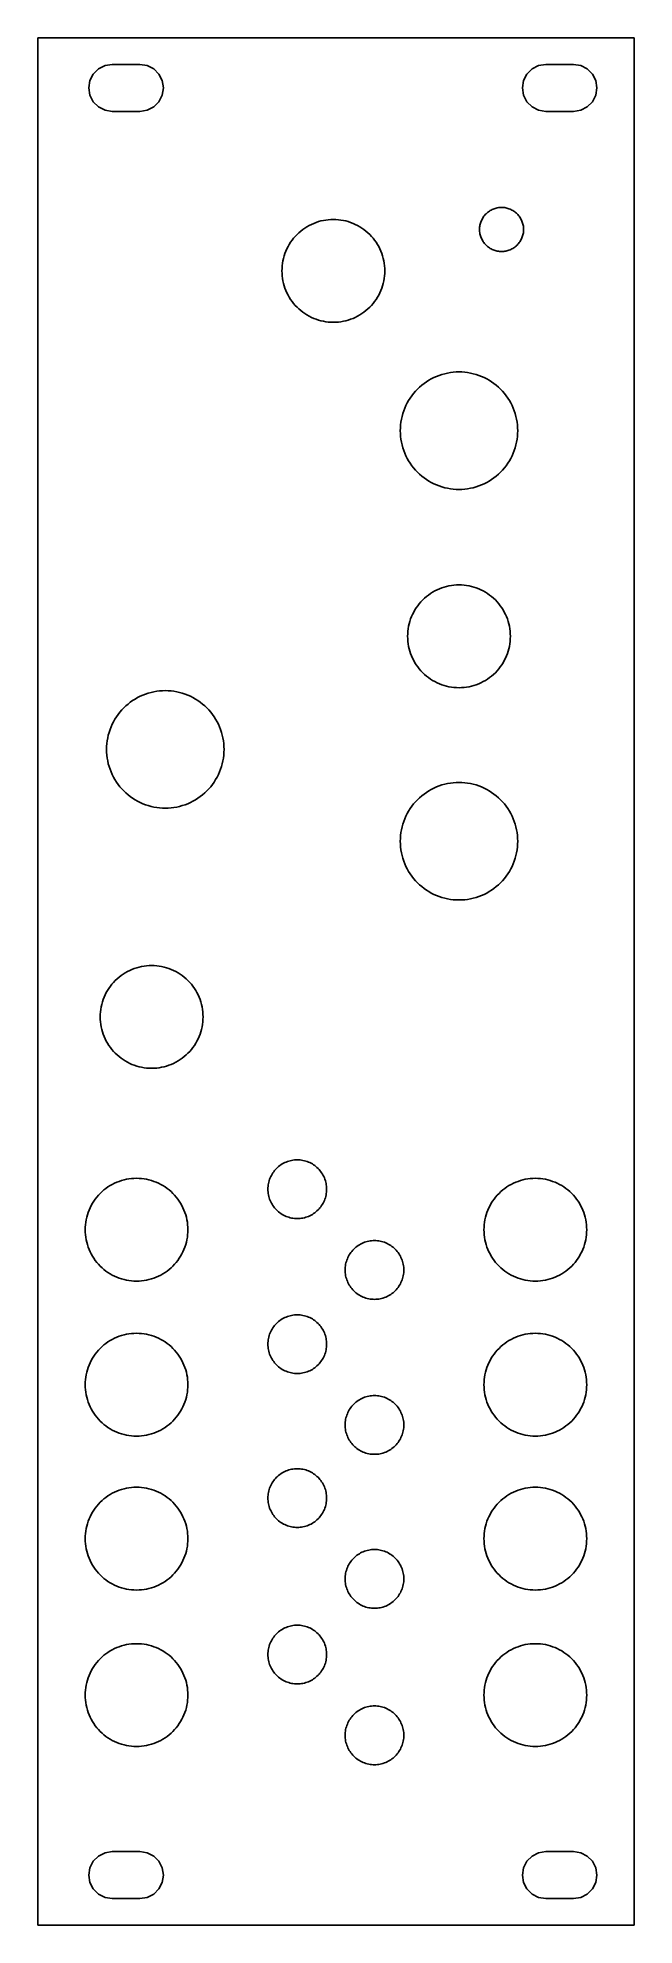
# Model space of a CAD drawing. Header units: metres. Extents: x -41 to 0, y -128 to 0.
import ezdxf

# ---------------------------------------------------------------- set-up
doc = ezdxf.new("R2010")
doc.units = ezdxf.units.M

msp = doc.modelspace()

# ---------------------------------------------------------------- linework, layer by layer
for p, q in [((0, 0), (-40.64, 0)), ((-40.64, 0), (-40.64, -128.5)), ((0, -128.5), (0, 0)), ((-37.0817, -2.91806), (-36.8544, -2.47203)), ((-36.8544, -2.47203), (-36.5004, -2.11807)), ((-36.5004, -2.11807), (-36.0544, -1.89081)), ((-36.0544, -1.89081), (-35.56, -1.8125)), ((-35.56, -1.8125), (-33.68, -1.8125)), ((-33.68, -1.8125), (-33.1856, -1.89081)), ((-33.1856, -1.89081), (-32.7395, -2.11807)), ((-32.7395, -2.11807), (-32.3856, -2.47203)), ((-32.3856, -2.47203), (-32.1583, -2.91806)), ((-7.54169, -2.91806), (-7.31442, -2.47203)), ((-7.31442, -2.47203), (-6.96045, -2.11807)), ((-6.96045, -2.11807), (-6.51442, -1.89081)), ((-6.51442, -1.89081), (-6.01999, -1.8125)), ((-6.01999, -1.8125), (-4.14, -1.8125)), ((-4.14, -1.8125), (-3.64557, -1.89081)), ((-3.64557, -1.89081), (-3.19954, -2.11807)), ((-3.19954, -2.11807), (-2.84557, -2.47203)), ((-2.84557, -2.47203), (-2.6183, -2.91806)), ((-37.16, -3.41249), (-37.0817, -2.91806)), ((-37.0817, -3.90692), (-37.16, -3.41249)), ((-32.1583, -2.91806), (-32.08, -3.41249)), ((-32.08, -3.41249), (-32.1583, -3.90692)), ((-7.62, -3.41249), (-7.54169, -2.91806)), ((-7.54169, -3.90692), (-7.62, -3.41249)), ((-2.6183, -2.91806), (-2.53999, -3.41249)), ((-2.53999, -3.41249), (-2.6183, -3.90692)), ((-36.8544, -4.35295), (-37.0817, -3.90692)), ((-36.5004, -4.70692), (-36.8544, -4.35295)), ((-36.0544, -4.93419), (-36.5004, -4.70692)), ((-35.56, -5.0125), (-36.0544, -4.93419)), ((-33.68, -5.0125), (-35.56, -5.0125)), ((-33.1856, -4.93419), (-33.68, -5.0125)), ((-32.7395, -4.70692), (-33.1856, -4.93419)), ((-32.3856, -4.35295), (-32.7395, -4.70692)), ((-32.1583, -3.90692), (-32.3856, -4.35295)), ((-7.31442, -4.35295), (-7.54169, -3.90692)), ((-6.96045, -4.70692), (-7.31442, -4.35295)), ((-6.51442, -4.93419), (-6.96045, -4.70692)), ((-6.01999, -5.0125), (-6.51442, -4.93419)), ((-4.14, -5.0125), (-6.01999, -5.0125)), ((-3.64557, -4.93419), (-4.14, -5.0125)), ((-3.19954, -4.70692), (-3.64557, -4.93419)), ((-2.84557, -4.35295), (-3.19954, -4.70692)), ((-2.6183, -3.90692), (-2.84557, -4.35295)), ((-9.26009, -11.5662), (-9.18701, -11.5572)), ((-9.18701, -11.5572), (-9.11359, -11.5518)), ((-9.11359, -11.5518), (-9.03999, -11.55)), ((-9.03999, -11.55), (-8.96638, -11.5518)), ((-8.96638, -11.5518), (-8.89296, -11.5572)), ((-8.89296, -11.5572), (-8.8199, -11.5662)), ((-22.2993, -12.8679), (-22.1499, -12.7833)), ((-22.1499, -12.7833), (-21.9964, -12.706)), ((-21.9964, -12.706), (-21.8394, -12.6364)), ((-21.8394, -12.6364), (-21.6791, -12.5746)), ((-21.6791, -12.5746), (-21.516, -12.5207)), ((-21.516, -12.5207), (-21.3504, -12.4749)), ((-21.3504, -12.4749), (-21.1828, -12.4372)), ((-21.1828, -12.4372), (-21.0135, -12.4079)), ((-21.0135, -12.4079), (-20.843, -12.3868)), ((-20.843, -12.3868), (-20.6717, -12.3742)), ((-20.6717, -12.3742), (-20.5, -12.37)), ((-20.5, -12.37), (-20.3283, -12.3742)), ((-20.3283, -12.3742), (-20.1569, -12.3868)), ((-20.1569, -12.3868), (-19.9864, -12.4079)), ((-19.9864, -12.4079), (-19.8172, -12.4372)), ((-19.8172, -12.4372), (-19.6496, -12.4749)), ((-19.6496, -12.4749), (-19.484, -12.5207)), ((-19.484, -12.5207), (-19.3209, -12.5746)), ((-19.3209, -12.5746), (-19.1606, -12.6364)), ((-19.1606, -12.6364), (-19.0036, -12.706)), ((-19.0036, -12.706), (-18.8501, -12.7833)), ((-18.8501, -12.7833), (-18.7006, -12.8679)), ((-10.5328, -12.903), (-10.5238, -12.8299)), ((-10.5238, -12.8299), (-10.5112, -12.7574)), ((-10.5112, -12.7574), (-10.495, -12.6855)), ((-10.495, -12.6855), (-10.4754, -12.6146)), ((-10.4754, -12.6146), (-10.4523, -12.5447)), ((-10.4523, -12.5447), (-10.4258, -12.476)), ((-10.4258, -12.476), (-10.396, -12.4087)), ((-10.396, -12.4087), (-10.3629, -12.3429)), ((-10.3629, -12.3429), (-10.3266, -12.2788)), ((-10.3266, -12.2788), (-10.2872, -12.2166)), ((-10.2872, -12.2166), (-10.2448, -12.1564)), ((-10.2448, -12.1564), (-10.1995, -12.0984)), ((-10.1995, -12.0984), (-10.1514, -12.0426)), ((-10.1514, -12.0426), (-10.1006, -11.9893)), ((-10.1006, -11.9893), (-10.0473, -11.9386)), ((-10.0473, -11.9386), (-9.99158, -11.8905)), ((-9.99158, -11.8905), (-9.93355, -11.8452)), ((-9.93355, -11.8452), (-9.87335, -11.8028)), ((-9.87335, -11.8028), (-9.81114, -11.7634)), ((-9.81114, -11.7634), (-9.74709, -11.7271)), ((-9.74709, -11.7271), (-9.68132, -11.694)), ((-9.68132, -11.694), (-9.61401, -11.6642)), ((-9.61401, -11.6642), (-9.54533, -11.6377)), ((-9.54533, -11.6377), (-9.47542, -11.6146)), ((-9.47542, -11.6146), (-9.40446, -11.5949)), ((-9.40446, -11.5949), (-9.33263, -11.5788)), ((-9.33263, -11.5788), (-9.26009, -11.5662)), ((-8.8199, -11.5662), (-8.74736, -11.5788)), ((-8.74736, -11.5788), (-8.67552, -11.5949)), ((-8.67552, -11.5949), (-8.60457, -11.6146)), ((-8.60457, -11.6146), (-8.53465, -11.6377)), ((-8.53465, -11.6377), (-8.46597, -11.6642)), ((-8.46597, -11.6642), (-8.39867, -11.694)), ((-8.39867, -11.694), (-8.3329, -11.7271)), ((-8.3329, -11.7271), (-8.26884, -11.7634)), ((-8.26884, -11.7634), (-8.20663, -11.8028)), ((-8.20663, -11.8028), (-8.14644, -11.8452)), ((-8.14644, -11.8452), (-8.08841, -11.8905)), ((-8.08841, -11.8905), (-8.03265, -11.9386)), ((-8.03265, -11.9386), (-7.97934, -11.9893)), ((-7.97934, -11.9893), (-7.92856, -12.0426)), ((-7.92856, -12.0426), (-7.88048, -12.0984)), ((-7.88048, -12.0984), (-7.83517, -12.1564)), ((-7.83517, -12.1564), (-7.79279, -12.2166)), ((-7.79279, -12.2166), (-7.7534, -12.2788)), ((-7.7534, -12.2788), (-7.71712, -12.3429)), ((-7.71712, -12.3429), (-7.68401, -12.4087)), ((-7.68401, -12.4087), (-7.65417, -12.476)), ((-7.65417, -12.476), (-7.62767, -12.5447)), ((-7.62767, -12.5447), (-7.60458, -12.6146)), ((-7.60458, -12.6146), (-7.58495, -12.6855)), ((-7.58495, -12.6855), (-7.56882, -12.7574)), ((-7.56882, -12.7574), (-7.55623, -12.8299)), ((-7.55623, -12.8299), (-7.54721, -12.903)), ((-23.5867, -14.2201), (-23.502, -14.0706)), ((-23.502, -14.0706), (-23.4101, -13.9255)), ((-23.4101, -13.9255), (-23.3112, -13.785)), ((-23.3112, -13.785), (-23.2055, -13.6496)), ((-23.2055, -13.6496), (-23.0933, -13.5195)), ((-23.0933, -13.5195), (-22.9749, -13.3951)), ((-22.9749, -13.3951), (-22.8504, -13.2767)), ((-22.8504, -13.2767), (-22.7204, -13.1645)), ((-22.7204, -13.1645), (-22.5849, -13.0588)), ((-22.5849, -13.0588), (-22.4445, -12.9599)), ((-22.4445, -12.9599), (-22.2993, -12.8679)), ((-18.7006, -12.8679), (-18.5555, -12.9599)), ((-18.5555, -12.9599), (-18.415, -13.0588)), ((-18.415, -13.0588), (-18.2796, -13.1645)), ((-18.2796, -13.1645), (-18.1495, -13.2767)), ((-18.1495, -13.2767), (-18.0251, -13.3951)), ((-18.0251, -13.3951), (-17.9067, -13.5195)), ((-17.9067, -13.5195), (-17.7945, -13.6496)), ((-17.7945, -13.6496), (-17.6888, -13.785)), ((-17.6888, -13.785), (-17.5898, -13.9255)), ((-17.5898, -13.9255), (-17.4979, -14.0706)), ((-17.4979, -14.0706), (-17.4133, -14.2201)), ((-10.54, -13.05), (-10.5382, -12.9764)), ((-10.5382, -13.1236), (-10.54, -13.05)), ((-10.5382, -12.9764), (-10.5328, -12.903)), ((-10.5328, -13.197), (-10.5382, -13.1236)), ((-10.5238, -13.2701), (-10.5328, -13.197)), ((-10.5112, -13.3426), (-10.5238, -13.2701)), ((-10.495, -13.4145), (-10.5112, -13.3426)), ((-10.4754, -13.4854), (-10.495, -13.4145)), ((-10.4523, -13.5553), (-10.4754, -13.4854)), ((-10.4258, -13.624), (-10.4523, -13.5553)), ((-10.396, -13.6913), (-10.4258, -13.624)), ((-10.3629, -13.7571), (-10.396, -13.6913)), ((-10.3266, -13.8212), (-10.3629, -13.7571)), ((-10.2872, -13.8833), (-10.3266, -13.8212)), ((-10.2448, -13.9435), (-10.2872, -13.8833)), ((-10.1995, -14.0016), (-10.2448, -13.9435)), ((-10.1514, -14.0573), (-10.1995, -14.0016)), ((-10.1006, -14.1107), (-10.1514, -14.0573)), ((-10.0473, -14.1614), (-10.1006, -14.1107)), ((-7.97934, -14.1107), (-8.03265, -14.1614)), ((-7.92856, -14.0573), (-7.97934, -14.1107)), ((-7.88048, -14.0016), (-7.92856, -14.0573)), ((-7.83517, -13.9435), (-7.88048, -14.0016)), ((-7.79279, -13.8833), (-7.83517, -13.9435)), ((-7.7534, -13.8212), (-7.79279, -13.8833)), ((-7.71712, -13.7571), (-7.7534, -13.8212)), ((-7.68401, -13.6913), (-7.71712, -13.7571)), ((-7.65417, -13.624), (-7.68401, -13.6913)), ((-7.62767, -13.5553), (-7.65417, -13.624)), ((-7.60458, -13.4854), (-7.62767, -13.5553)), ((-7.58495, -13.4145), (-7.60458, -13.4854)), ((-7.56882, -13.3426), (-7.58495, -13.4145)), ((-7.55623, -13.2701), (-7.56882, -13.3426)), ((-7.54721, -13.197), (-7.55623, -13.2701)), ((-7.54721, -12.903), (-7.54179, -12.9764)), ((-7.54179, -13.1236), (-7.54721, -13.197)), ((-7.54179, -12.9764), (-7.53999, -13.05)), ((-7.53999, -13.05), (-7.54179, -13.1236)), ((-23.9831, -15.5269), (-23.9621, -15.3564)), ((-23.9621, -15.3564), (-23.9327, -15.1872)), ((-23.9327, -15.1872), (-23.8951, -15.0196)), ((-23.8951, -15.0196), (-23.8493, -14.854)), ((-23.8493, -14.854), (-23.7954, -14.6909)), ((-23.7954, -14.6909), (-23.7336, -14.5306)), ((-23.7336, -14.5306), (-23.664, -14.3736)), ((-23.664, -14.3736), (-23.5867, -14.2201)), ((-17.4133, -14.2201), (-17.336, -14.3736)), ((-17.336, -14.3736), (-17.2664, -14.5306)), ((-17.2664, -14.5306), (-17.2046, -14.6909)), ((-17.2046, -14.6909), (-17.1507, -14.854)), ((-17.1507, -14.854), (-17.1049, -15.0196)), ((-17.1049, -15.0196), (-17.0672, -15.1872)), ((-17.0672, -15.1872), (-17.0379, -15.3564)), ((-17.0379, -15.3564), (-17.0168, -15.5269)), ((-9.99158, -14.2095), (-10.0473, -14.1614)), ((-9.93355, -14.2548), (-9.99158, -14.2095)), ((-9.87335, -14.2972), (-9.93355, -14.2548)), ((-9.81114, -14.3366), (-9.87335, -14.2972)), ((-9.74709, -14.3729), (-9.81114, -14.3366)), ((-9.68132, -14.406), (-9.74709, -14.3729)), ((-9.61401, -14.4358), (-9.68132, -14.406)), ((-9.54533, -14.4623), (-9.61401, -14.4358)), ((-9.47542, -14.4854), (-9.54533, -14.4623)), ((-9.40446, -14.505), (-9.47542, -14.4854)), ((-9.33263, -14.5212), (-9.40446, -14.505)), ((-9.26009, -14.5338), (-9.33263, -14.5212)), ((-9.18701, -14.5428), (-9.26009, -14.5338)), ((-9.11359, -14.5482), (-9.18701, -14.5428)), ((-9.03999, -14.55), (-9.11359, -14.5482)), ((-8.96638, -14.5482), (-9.03999, -14.55)), ((-8.89296, -14.5428), (-8.96638, -14.5482)), ((-8.8199, -14.5338), (-8.89296, -14.5428)), ((-8.74736, -14.5212), (-8.8199, -14.5338)), ((-8.67552, -14.505), (-8.74736, -14.5212)), ((-8.60457, -14.4854), (-8.67552, -14.505)), ((-8.53465, -14.4623), (-8.60457, -14.4854)), ((-8.46597, -14.4358), (-8.53465, -14.4623)), ((-8.39867, -14.406), (-8.46597, -14.4358)), ((-8.3329, -14.3729), (-8.39867, -14.406)), ((-8.26884, -14.3366), (-8.3329, -14.3729)), ((-8.20663, -14.2972), (-8.26884, -14.3366)), ((-8.14644, -14.2548), (-8.20663, -14.2972)), ((-8.08841, -14.2095), (-8.14644, -14.2548)), ((-8.03265, -14.1614), (-8.08841, -14.2095)), ((-24, -15.87), (-23.9958, -15.6983)), ((-23.9958, -16.0417), (-24, -15.87)), ((-23.9958, -15.6983), (-23.9831, -15.5269)), ((-23.9831, -16.2131), (-23.9958, -16.0417)), ((-23.9621, -16.3835), (-23.9831, -16.2131)), ((-23.9327, -16.5528), (-23.9621, -16.3835)), ((-23.8951, -16.7204), (-23.9327, -16.5528)), ((-17.0672, -16.5528), (-17.1049, -16.7204)), ((-17.0379, -16.3835), (-17.0672, -16.5528)), ((-17.0168, -16.2131), (-17.0379, -16.3835)), ((-17.0168, -15.5269), (-17.0042, -15.6983)), ((-17.0042, -16.0417), (-17.0168, -16.2131)), ((-17.0042, -15.6983), (-17, -15.87)), ((-17, -15.87), (-17.0042, -16.0417)), ((-23.8493, -16.886), (-23.8951, -16.7204)), ((-23.7954, -17.0491), (-23.8493, -16.886)), ((-23.7336, -17.2094), (-23.7954, -17.0491)), ((-23.664, -17.3664), (-23.7336, -17.2094)), ((-23.5867, -17.5199), (-23.664, -17.3664)), ((-23.502, -17.6694), (-23.5867, -17.5199)), ((-23.4101, -17.8145), (-23.502, -17.6694)), ((-23.3112, -17.9549), (-23.4101, -17.8145)), ((-23.2055, -18.0904), (-23.3112, -17.9549)), ((-17.6888, -17.9549), (-17.7945, -18.0904)), ((-17.5898, -17.8145), (-17.6888, -17.9549)), ((-17.4979, -17.6694), (-17.5898, -17.8145)), ((-17.4133, -17.5199), (-17.4979, -17.6694)), ((-17.336, -17.3664), (-17.4133, -17.5199)), ((-17.2664, -17.2094), (-17.336, -17.3664)), ((-17.2046, -17.0491), (-17.2664, -17.2094)), ((-17.1507, -16.886), (-17.2046, -17.0491)), ((-17.1049, -16.7204), (-17.1507, -16.886)), ((-23.0933, -18.2204), (-23.2055, -18.0904)), ((-22.9749, -18.3449), (-23.0933, -18.2204)), ((-22.8504, -18.4633), (-22.9749, -18.3449)), ((-22.7204, -18.5755), (-22.8504, -18.4633)), ((-22.5849, -18.6812), (-22.7204, -18.5755)), ((-22.4445, -18.7801), (-22.5849, -18.6812)), ((-22.2993, -18.872), (-22.4445, -18.7801)), ((-22.1499, -18.9567), (-22.2993, -18.872)), ((-21.9964, -19.034), (-22.1499, -18.9567)), ((-21.8394, -19.1036), (-21.9964, -19.034)), ((-21.6791, -19.1654), (-21.8394, -19.1036)), ((-21.516, -19.2193), (-21.6791, -19.1654)), ((-21.3504, -19.2651), (-21.516, -19.2193)), ((-21.1828, -19.3027), (-21.3504, -19.2651)), ((-19.6496, -19.2651), (-19.8172, -19.3027)), ((-19.484, -19.2193), (-19.6496, -19.2651)), ((-19.3209, -19.1654), (-19.484, -19.2193)), ((-19.1606, -19.1036), (-19.3209, -19.1654)), ((-19.0036, -19.034), (-19.1606, -19.1036)), ((-18.8501, -18.9567), (-19.0036, -19.034)), ((-18.7006, -18.872), (-18.8501, -18.9567)), ((-18.5555, -18.7801), (-18.7006, -18.872)), ((-18.415, -18.6812), (-18.5555, -18.7801)), ((-18.2796, -18.5755), (-18.415, -18.6812)), ((-18.1495, -18.4633), (-18.2796, -18.5755)), ((-18.0251, -18.3449), (-18.1495, -18.4633)), ((-17.9067, -18.2204), (-18.0251, -18.3449)), ((-17.7945, -18.0904), (-17.9067, -18.2204)), ((-21.0135, -19.3321), (-21.1828, -19.3027)), ((-20.843, -19.3531), (-21.0135, -19.3321)), ((-20.6717, -19.3658), (-20.843, -19.3531)), ((-20.5, -19.37), (-20.6717, -19.3658)), ((-20.3283, -19.3658), (-20.5, -19.37)), ((-20.1569, -19.3531), (-20.3283, -19.3658)), ((-19.9864, -19.3321), (-20.1569, -19.3531)), ((-19.8172, -19.3027), (-19.9864, -19.3321)), ((-13.6502, -23.134), (-13.4707, -23.0545)), ((-13.4707, -23.0545), (-13.2876, -22.9838)), ((-13.2876, -22.9838), (-13.1011, -22.9222)), ((-13.1011, -22.9222), (-12.9119, -22.8699)), ((-12.9119, -22.8699), (-12.7204, -22.8269)), ((-12.7204, -22.8269), (-12.5269, -22.7933)), ((-12.5269, -22.7933), (-12.3321, -22.7693)), ((-12.3321, -22.7693), (-12.1363, -22.7548)), ((-12.1363, -22.7548), (-11.94, -22.75)), ((-11.94, -22.75), (-11.7437, -22.7548)), ((-11.7437, -22.7548), (-11.5479, -22.7693)), ((-11.5479, -22.7693), (-11.3531, -22.7933)), ((-11.3531, -22.7933), (-11.1596, -22.8269)), ((-11.1596, -22.8269), (-10.9681, -22.8699)), ((-10.9681, -22.8699), (-10.7789, -22.9222)), ((-10.7789, -22.9222), (-10.5924, -22.9838)), ((-10.5924, -22.9838), (-10.4093, -23.0545)), ((-10.4093, -23.0545), (-10.2298, -23.134)), ((-15.2659, -24.5277), (-15.1528, -24.3672)), ((-15.1528, -24.3672), (-15.032, -24.2124)), ((-15.032, -24.2124), (-14.9038, -24.0638)), ((-14.9038, -24.0638), (-14.7684, -23.9216)), ((-14.7684, -23.9216), (-14.6262, -23.7862)), ((-14.6262, -23.7862), (-14.4776, -23.658)), ((-14.4776, -23.658), (-14.3228, -23.5372)), ((-14.3228, -23.5372), (-14.1623, -23.4241)), ((-14.1623, -23.4241), (-13.9964, -23.3191)), ((-13.9964, -23.3191), (-13.8256, -23.2223)), ((-13.8256, -23.2223), (-13.6502, -23.134)), ((-10.2298, -23.134), (-10.0544, -23.2223)), ((-10.0544, -23.2223), (-9.88358, -23.3191)), ((-9.88358, -23.3191), (-9.71771, -23.4241)), ((-9.71771, -23.4241), (-9.55719, -23.5372)), ((-9.55719, -23.5372), (-9.40242, -23.658)), ((-9.40242, -23.658), (-9.25375, -23.7862)), ((-9.25375, -23.7862), (-9.11157, -23.9216)), ((-9.11157, -23.9216), (-8.97618, -24.0638)), ((-8.97618, -24.0638), (-8.84795, -24.2124)), ((-8.84795, -24.2124), (-8.72716, -24.3672)), ((-8.72716, -24.3672), (-8.61412, -24.5277)), ((-15.8201, -25.7781), (-15.7678, -25.5889)), ((-15.7678, -25.5889), (-15.7062, -25.4024)), ((-15.7062, -25.4024), (-15.6355, -25.2193)), ((-15.6355, -25.2193), (-15.556, -25.0398)), ((-15.556, -25.0398), (-15.4677, -24.8644)), ((-15.4677, -24.8644), (-15.3709, -24.6936)), ((-15.3709, -24.6936), (-15.2659, -24.5277)), ((-8.61412, -24.5277), (-8.50908, -24.6936)), ((-8.50908, -24.6936), (-8.41231, -24.8644)), ((-8.41231, -24.8644), (-8.32404, -25.0398)), ((-8.32404, -25.0398), (-8.24448, -25.2193)), ((-8.24448, -25.2193), (-8.17381, -25.4024)), ((-8.17381, -25.4024), (-8.11223, -25.5889)), ((-8.11223, -25.5889), (-8.05986, -25.7781)), ((-15.94, -26.75), (-15.9352, -26.5537)), ((-15.9352, -26.9463), (-15.94, -26.75)), ((-15.9352, -26.5537), (-15.9207, -26.3579)), ((-15.9207, -27.1421), (-15.9352, -26.9463)), ((-15.9207, -26.3579), (-15.8967, -26.1631)), ((-15.8967, -26.1631), (-15.8631, -25.9696)), ((-15.8631, -25.9696), (-15.8201, -25.7781)), ((-8.05986, -25.7781), (-8.01685, -25.9696)), ((-8.01685, -25.9696), (-7.98329, -26.1631)), ((-7.98329, -26.1631), (-7.95926, -26.3579)), ((-7.95926, -26.3579), (-7.94481, -26.5537)), ((-7.94481, -26.9463), (-7.95926, -27.1421)), ((-7.94481, -26.5537), (-7.93999, -26.75)), ((-7.93999, -26.75), (-7.94481, -26.9463)), ((-15.8967, -27.3369), (-15.9207, -27.1421)), ((-15.8631, -27.5303), (-15.8967, -27.3369)), ((-15.8201, -27.7219), (-15.8631, -27.5303)), ((-15.7678, -27.9111), (-15.8201, -27.7219)), ((-15.7062, -28.0975), (-15.7678, -27.9111)), ((-15.6355, -28.2807), (-15.7062, -28.0975)), ((-8.17381, -28.0975), (-8.24448, -28.2807)), ((-8.11223, -27.9111), (-8.17381, -28.0975)), ((-8.05986, -27.7219), (-8.11223, -27.9111)), ((-8.01685, -27.5303), (-8.05986, -27.7219)), ((-7.98329, -27.3369), (-8.01685, -27.5303)), ((-7.95926, -27.1421), (-7.98329, -27.3369)), ((-15.556, -28.4602), (-15.6355, -28.2807)), ((-15.4677, -28.6356), (-15.556, -28.4602)), ((-15.3709, -28.8064), (-15.4677, -28.6356)), ((-15.2659, -28.9723), (-15.3709, -28.8064)), ((-15.1528, -29.1328), (-15.2659, -28.9723)), ((-15.032, -29.2876), (-15.1528, -29.1328)), ((-14.9038, -29.4362), (-15.032, -29.2876)), ((-14.7684, -29.5784), (-14.9038, -29.4362)), ((-8.97618, -29.4362), (-9.11157, -29.5784)), ((-8.84795, -29.2876), (-8.97618, -29.4362)), ((-8.72716, -29.1328), (-8.84795, -29.2876)), ((-8.61412, -28.9723), (-8.72716, -29.1328)), ((-8.50908, -28.8064), (-8.61412, -28.9723)), ((-8.41231, -28.6356), (-8.50908, -28.8064)), ((-8.32404, -28.4602), (-8.41231, -28.6356)), ((-8.24448, -28.2807), (-8.32404, -28.4602)), ((-14.6262, -29.7138), (-14.7684, -29.5784)), ((-14.4776, -29.842), (-14.6262, -29.7138)), ((-14.3228, -29.9628), (-14.4776, -29.842)), ((-14.1623, -30.0759), (-14.3228, -29.9628)), ((-13.9964, -30.1809), (-14.1623, -30.0759)), ((-13.8256, -30.2777), (-13.9964, -30.1809)), ((-13.6502, -30.366), (-13.8256, -30.2777)), ((-13.4707, -30.4455), (-13.6502, -30.366)), ((-13.2876, -30.5162), (-13.4707, -30.4455)), ((-13.1011, -30.5778), (-13.2876, -30.5162)), ((-12.9119, -30.6301), (-13.1011, -30.5778)), ((-12.7204, -30.6731), (-12.9119, -30.6301)), ((-12.5269, -30.7067), (-12.7204, -30.6731)), ((-12.3321, -30.7307), (-12.5269, -30.7067)), ((-12.1363, -30.7452), (-12.3321, -30.7307)), ((-11.94, -30.75), (-12.1363, -30.7452)), ((-11.7437, -30.7452), (-11.94, -30.75)), ((-11.5479, -30.7307), (-11.7437, -30.7452)), ((-11.3531, -30.7067), (-11.5479, -30.7307)), ((-11.1596, -30.6731), (-11.3531, -30.7067)), ((-10.9681, -30.6301), (-11.1596, -30.6731)), ((-10.7789, -30.5778), (-10.9681, -30.6301)), ((-10.5924, -30.5162), (-10.7789, -30.5778)), ((-10.4093, -30.4455), (-10.5924, -30.5162)), ((-10.2298, -30.366), (-10.4093, -30.4455)), ((-10.0544, -30.2777), (-10.2298, -30.366)), ((-9.88358, -30.1809), (-10.0544, -30.2777)), ((-9.71771, -30.0759), (-9.88358, -30.1809)), ((-9.55719, -29.9628), (-9.71771, -30.0759)), ((-9.40242, -29.842), (-9.55719, -29.9628)), ((-9.25375, -29.7138), (-9.40242, -29.842)), ((-9.11157, -29.5784), (-9.25375, -29.7138)), ((-12.2831, -37.2668), (-12.1117, -37.2542)), ((-12.1117, -37.2542), (-11.94, -37.25)), ((-11.94, -37.25), (-11.7682, -37.2542)), ((-11.7682, -37.2542), (-11.5969, -37.2668)), ((-14.7512, -38.6651), (-14.6455, -38.5296)), ((-14.6455, -38.5296), (-14.5333, -38.3995)), ((-14.5333, -38.3995), (-14.4149, -38.2751)), ((-14.4149, -38.2751), (-14.2905, -38.1567)), ((-14.2905, -38.1567), (-14.1604, -38.0445)), ((-14.1604, -38.0445), (-14.0249, -37.9388)), ((-14.0249, -37.9388), (-13.8845, -37.8398)), ((-13.8845, -37.8398), (-13.7393, -37.7479)), ((-13.7393, -37.7479), (-13.5899, -37.6633)), ((-13.5899, -37.6633), (-13.4364, -37.586)), ((-13.4364, -37.586), (-13.2794, -37.5164)), ((-13.2794, -37.5164), (-13.1191, -37.4546)), ((-13.1191, -37.4546), (-12.956, -37.4007)), ((-12.956, -37.4007), (-12.7904, -37.3549)), ((-12.7904, -37.3549), (-12.6228, -37.3172)), ((-12.6228, -37.3172), (-12.4536, -37.2879)), ((-12.4536, -37.2879), (-12.2831, -37.2668)), ((-11.5969, -37.2668), (-11.4264, -37.2879)), ((-11.4264, -37.2879), (-11.2572, -37.3172)), ((-11.2572, -37.3172), (-11.0896, -37.3549)), ((-11.0896, -37.3549), (-10.924, -37.4007)), ((-10.924, -37.4007), (-10.7609, -37.4546)), ((-10.7609, -37.4546), (-10.6006, -37.5164)), ((-10.6006, -37.5164), (-10.4435, -37.586)), ((-10.4435, -37.586), (-10.2901, -37.6633)), ((-10.2901, -37.6633), (-10.1406, -37.7479)), ((-10.1406, -37.7479), (-9.9955, -37.8398)), ((-9.9955, -37.8398), (-9.85504, -37.9388)), ((-9.85504, -37.9388), (-9.71962, -38.0445)), ((-9.71962, -38.0445), (-9.58954, -38.1567)), ((-9.58954, -38.1567), (-9.46512, -38.2751)), ((-9.46512, -38.2751), (-9.34666, -38.3995)), ((-9.34666, -38.3995), (-9.23445, -38.5296)), ((-9.23445, -38.5296), (-9.12877, -38.6651)), ((-15.3351, -39.8996), (-15.2893, -39.734)), ((-15.2893, -39.734), (-15.2354, -39.5709)), ((-15.2354, -39.5709), (-15.1736, -39.4106)), ((-15.1736, -39.4106), (-15.104, -39.2536)), ((-15.104, -39.2536), (-15.0267, -39.1001)), ((-15.0267, -39.1001), (-14.942, -38.9506)), ((-14.942, -38.9506), (-14.8501, -38.8055)), ((-14.8501, -38.8055), (-14.7512, -38.6651)), ((-9.12877, -38.6651), (-9.02985, -38.8055)), ((-9.02985, -38.8055), (-8.93794, -38.9506)), ((-8.93794, -38.9506), (-8.85327, -39.1001)), ((-8.85327, -39.1001), (-8.77603, -39.2536)), ((-8.77603, -39.2536), (-8.70642, -39.4106)), ((-8.70642, -39.4106), (-8.64459, -39.5709)), ((-8.64459, -39.5709), (-8.5907, -39.734)), ((-8.5907, -39.734), (-8.54488, -39.8996)), ((-15.44, -40.75), (-15.4358, -40.5783)), ((-15.4358, -40.9217), (-15.44, -40.75)), ((-15.4358, -40.5783), (-15.4231, -40.4069)), ((-15.4231, -41.093), (-15.4358, -40.9217)), ((-15.4231, -40.4069), (-15.4021, -40.2364)), ((-15.4021, -41.2635), (-15.4231, -41.093)), ((-15.4021, -40.2364), (-15.3727, -40.0672)), ((-15.3727, -40.0672), (-15.3351, -39.8996)), ((-8.54488, -39.8996), (-8.50725, -40.0672)), ((-8.50725, -40.0672), (-8.47787, -40.2364)), ((-8.47787, -40.2364), (-8.45685, -40.4069)), ((-8.45685, -41.093), (-8.47787, -41.2635)), ((-8.45685, -40.4069), (-8.44421, -40.5783)), ((-8.44421, -40.9217), (-8.45685, -41.093)), ((-8.44421, -40.5783), (-8.43999, -40.75)), ((-8.43999, -40.75), (-8.44421, -40.9217)), ((-15.3727, -41.4328), (-15.4021, -41.2635)), ((-15.3351, -41.6004), (-15.3727, -41.4328)), ((-15.2893, -41.766), (-15.3351, -41.6004)), ((-15.2354, -41.9291), (-15.2893, -41.766)), ((-15.1736, -42.0894), (-15.2354, -41.9291)), ((-15.104, -42.2464), (-15.1736, -42.0894)), ((-15.0267, -42.3999), (-15.104, -42.2464)), ((-14.942, -42.5493), (-15.0267, -42.3999)), ((-8.85327, -42.3999), (-8.93794, -42.5493)), ((-8.77603, -42.2464), (-8.85327, -42.3999)), ((-8.70642, -42.0894), (-8.77603, -42.2464)), ((-8.64459, -41.9291), (-8.70642, -42.0894)), ((-8.5907, -41.766), (-8.64459, -41.9291)), ((-8.54488, -41.6004), (-8.5907, -41.766)), ((-8.50725, -41.4328), (-8.54488, -41.6004)), ((-8.47787, -41.2635), (-8.50725, -41.4328)), ((-14.8501, -42.6945), (-14.942, -42.5493)), ((-14.7512, -42.8349), (-14.8501, -42.6945)), ((-14.6455, -42.9704), (-14.7512, -42.8349)), ((-14.5333, -43.1004), (-14.6455, -42.9704)), ((-14.4149, -43.2249), (-14.5333, -43.1004)), ((-14.2905, -43.3433), (-14.4149, -43.2249)), ((-14.1604, -43.4555), (-14.2905, -43.3433)), ((-14.0249, -43.5612), (-14.1604, -43.4555)), ((-13.8845, -43.6601), (-14.0249, -43.5612)), ((-13.7393, -43.752), (-13.8845, -43.6601)), ((-9.9955, -43.6601), (-10.1406, -43.752)), ((-9.85504, -43.5612), (-9.9955, -43.6601)), ((-9.71962, -43.4555), (-9.85504, -43.5612)), ((-9.58954, -43.3433), (-9.71962, -43.4555)), ((-9.46512, -43.2249), (-9.58954, -43.3433)), ((-9.34666, -43.1004), (-9.46512, -43.2249)), ((-9.23445, -42.9704), (-9.34666, -43.1004)), ((-9.12877, -42.8349), (-9.23445, -42.9704)), ((-9.02985, -42.6945), (-9.12877, -42.8349)), ((-8.93794, -42.5493), (-9.02985, -42.6945)), ((-34.0064, -45.0191), (-33.8356, -44.9223)), ((-33.8356, -44.9223), (-33.6602, -44.834)), ((-33.6602, -44.834), (-33.4807, -44.7545)), ((-33.4807, -44.7545), (-33.2975, -44.6838)), ((-33.2975, -44.6838), (-33.1111, -44.6222)), ((-33.1111, -44.6222), (-32.9219, -44.5699)), ((-32.9219, -44.5699), (-32.7304, -44.5269)), ((-32.7304, -44.5269), (-32.5369, -44.4933)), ((-32.5369, -44.4933), (-32.3421, -44.4693)), ((-32.3421, -44.4693), (-32.1463, -44.4548)), ((-32.1463, -44.4548), (-31.95, -44.45)), ((-31.95, -44.45), (-31.7537, -44.4548)), ((-31.7537, -44.4548), (-31.5579, -44.4693)), ((-31.5579, -44.4693), (-31.3631, -44.4933)), ((-31.3631, -44.4933), (-31.1696, -44.5269)), ((-31.1696, -44.5269), (-30.9781, -44.5699)), ((-30.9781, -44.5699), (-30.7888, -44.6222)), ((-30.7888, -44.6222), (-30.6024, -44.6838)), ((-30.6024, -44.6838), (-30.4193, -44.7545)), ((-30.4193, -44.7545), (-30.2398, -44.834)), ((-30.2398, -44.834), (-30.0644, -44.9223)), ((-30.0644, -44.9223), (-29.8936, -45.0191)), ((-13.5899, -43.8367), (-13.7393, -43.752)), ((-13.4364, -43.914), (-13.5899, -43.8367)), ((-13.2794, -43.9836), (-13.4364, -43.914)), ((-13.1191, -44.0454), (-13.2794, -43.9836)), ((-12.956, -44.0993), (-13.1191, -44.0454)), ((-12.7904, -44.1451), (-12.956, -44.0993)), ((-12.6228, -44.1827), (-12.7904, -44.1451)), ((-12.4536, -44.2121), (-12.6228, -44.1827)), ((-12.2831, -44.2331), (-12.4536, -44.2121)), ((-12.1117, -44.2458), (-12.2831, -44.2331)), ((-11.94, -44.25), (-12.1117, -44.2458)), ((-11.7682, -44.2458), (-11.94, -44.25)), ((-11.5969, -44.2331), (-11.7682, -44.2458)), ((-11.4264, -44.2121), (-11.5969, -44.2331)), ((-11.2572, -44.1827), (-11.4264, -44.2121)), ((-11.0896, -44.1451), (-11.2572, -44.1827)), ((-10.924, -44.0993), (-11.0896, -44.1451)), ((-10.7609, -44.0454), (-10.924, -44.0993)), ((-10.6006, -43.9836), (-10.7609, -44.0454)), ((-10.4435, -43.914), (-10.6006, -43.9836)), ((-10.2901, -43.8367), (-10.4435, -43.914)), ((-10.1406, -43.752), (-10.2901, -43.8367)), ((-35.3809, -46.3936), (-35.2759, -46.2277)), ((-35.2759, -46.2277), (-35.1628, -46.0672)), ((-35.1628, -46.0672), (-35.042, -45.9124)), ((-35.042, -45.9124), (-34.9138, -45.7638)), ((-34.9138, -45.7638), (-34.7784, -45.6216)), ((-34.7784, -45.6216), (-34.6362, -45.4862)), ((-34.6362, -45.4862), (-34.4876, -45.358)), ((-34.4876, -45.358), (-34.3328, -45.2372)), ((-34.3328, -45.2372), (-34.1723, -45.1241)), ((-34.1723, -45.1241), (-34.0064, -45.0191)), ((-29.8936, -45.0191), (-29.7277, -45.1241)), ((-29.7277, -45.1241), (-29.5672, -45.2372)), ((-29.5672, -45.2372), (-29.4124, -45.358)), ((-29.4124, -45.358), (-29.2638, -45.4862)), ((-29.2638, -45.4862), (-29.1216, -45.6216)), ((-29.1216, -45.6216), (-28.9862, -45.7638)), ((-28.9862, -45.7638), (-28.858, -45.9124)), ((-28.858, -45.9124), (-28.7372, -46.0672)), ((-28.7372, -46.0672), (-28.6241, -46.2277)), ((-28.6241, -46.2277), (-28.5191, -46.3936)), ((-35.8731, -47.6696), (-35.8301, -47.4781)), ((-35.8301, -47.4781), (-35.7778, -47.2888)), ((-35.7778, -47.2888), (-35.7162, -47.1024)), ((-35.7162, -47.1024), (-35.6455, -46.9193)), ((-35.6455, -46.9193), (-35.5659, -46.7398)), ((-35.5659, -46.7398), (-35.4777, -46.5644)), ((-35.4777, -46.5644), (-35.3809, -46.3936)), ((-28.5191, -46.3936), (-28.4223, -46.5644)), ((-28.4223, -46.5644), (-28.334, -46.7398)), ((-28.334, -46.7398), (-28.2545, -46.9193)), ((-28.2545, -46.9193), (-28.1838, -47.1024)), ((-28.1838, -47.1024), (-28.1222, -47.2888)), ((-28.1222, -47.2888), (-28.0699, -47.4781)), ((-28.0699, -47.4781), (-28.0269, -47.6696)), ((-35.95, -48.45), (-35.9452, -48.2537)), ((-35.9452, -48.6463), (-35.95, -48.45)), ((-35.9452, -48.2537), (-35.9307, -48.0579)), ((-35.9307, -48.8421), (-35.9452, -48.6463)), ((-35.9307, -48.0579), (-35.9067, -47.8631)), ((-35.9067, -47.8631), (-35.8731, -47.6696)), ((-28.0269, -47.6696), (-27.9933, -47.8631)), ((-27.9933, -47.8631), (-27.9693, -48.0579)), ((-27.9693, -48.0579), (-27.9548, -48.2537)), ((-27.9548, -48.6463), (-27.9693, -48.8421)), ((-27.9548, -48.2537), (-27.95, -48.45)), ((-27.95, -48.45), (-27.9548, -48.6463)), ((-35.9067, -49.0369), (-35.9307, -48.8421)), ((-35.8731, -49.2304), (-35.9067, -49.0369)), ((-35.8301, -49.4219), (-35.8731, -49.2304)), ((-35.7778, -49.6111), (-35.8301, -49.4219)), ((-35.7162, -49.7975), (-35.7778, -49.6111)), ((-35.6455, -49.9807), (-35.7162, -49.7975)), ((-35.5659, -50.1602), (-35.6455, -49.9807)), ((-28.2545, -49.9807), (-28.334, -50.1602)), ((-28.1838, -49.7975), (-28.2545, -49.9807)), ((-28.1222, -49.6111), (-28.1838, -49.7975)), ((-28.0699, -49.4219), (-28.1222, -49.6111)), ((-28.0269, -49.2304), (-28.0699, -49.4219)), ((-27.9933, -49.0369), (-28.0269, -49.2304)), ((-27.9693, -48.8421), (-27.9933, -49.0369)), ((-35.4777, -50.3356), (-35.5659, -50.1602)), ((-35.3809, -50.5064), (-35.4777, -50.3356)), ((-35.2759, -50.6723), (-35.3809, -50.5064)), ((-35.1628, -50.8328), (-35.2759, -50.6723)), ((-35.042, -50.9876), (-35.1628, -50.8328)), ((-34.9138, -51.1362), (-35.042, -50.9876)), ((-34.7784, -51.2784), (-34.9138, -51.1362)), ((-34.6362, -51.4138), (-34.7784, -51.2784)), ((-29.1216, -51.2784), (-29.2638, -51.4138)), ((-28.9862, -51.1362), (-29.1216, -51.2784)), ((-28.858, -50.9876), (-28.9862, -51.1362)), ((-28.7372, -50.8328), (-28.858, -50.9876)), ((-28.6241, -50.6723), (-28.7372, -50.8328)), ((-28.5191, -50.5064), (-28.6241, -50.6723)), ((-28.4223, -50.3356), (-28.5191, -50.5064)), ((-28.334, -50.1602), (-28.4223, -50.3356)), ((-14.3228, -51.4872), (-14.1623, -51.3741)), ((-14.1623, -51.3741), (-13.9964, -51.2691)), ((-13.9964, -51.2691), (-13.8256, -51.1723)), ((-13.8256, -51.1723), (-13.6502, -51.084)), ((-13.6502, -51.084), (-13.4707, -51.0045)), ((-13.4707, -51.0045), (-13.2876, -50.9338)), ((-13.2876, -50.9338), (-13.1011, -50.8722)), ((-13.1011, -50.8722), (-12.9119, -50.8199)), ((-12.9119, -50.8199), (-12.7204, -50.7769)), ((-12.7204, -50.7769), (-12.5269, -50.7433)), ((-12.5269, -50.7433), (-12.3321, -50.7193)), ((-12.3321, -50.7193), (-12.1363, -50.7048)), ((-12.1363, -50.7048), (-11.94, -50.7)), ((-11.94, -50.7), (-11.7437, -50.7048)), ((-11.7437, -50.7048), (-11.5479, -50.7193)), ((-11.5479, -50.7193), (-11.3531, -50.7433)), ((-11.3531, -50.7433), (-11.1596, -50.7769)), ((-11.1596, -50.7769), (-10.9681, -50.8199)), ((-10.9681, -50.8199), (-10.7789, -50.8722)), ((-10.7789, -50.8722), (-10.5924, -50.9338)), ((-10.5924, -50.9338), (-10.4093, -51.0045)), ((-10.4093, -51.0045), (-10.2298, -51.084)), ((-10.2298, -51.084), (-10.0544, -51.1723)), ((-10.0544, -51.1723), (-9.88358, -51.2691)), ((-9.88358, -51.2691), (-9.71771, -51.3741)), ((-9.71771, -51.3741), (-9.55719, -51.4872)), ((-34.4876, -51.542), (-34.6362, -51.4138)), ((-34.3328, -51.6628), (-34.4876, -51.542)), ((-34.1723, -51.7759), (-34.3328, -51.6628)), ((-34.0064, -51.8809), (-34.1723, -51.7759)), ((-33.8356, -51.9777), (-34.0064, -51.8809)), ((-33.6602, -52.0659), (-33.8356, -51.9777)), ((-33.4807, -52.1455), (-33.6602, -52.0659)), ((-33.2975, -52.2162), (-33.4807, -52.1455)), ((-33.1111, -52.2778), (-33.2975, -52.2162)), ((-32.9219, -52.3301), (-33.1111, -52.2778)), ((-32.7304, -52.3731), (-32.9219, -52.3301)), ((-32.5369, -52.4067), (-32.7304, -52.3731)), ((-32.3421, -52.4307), (-32.5369, -52.4067)), ((-32.1463, -52.4452), (-32.3421, -52.4307)), ((-31.95, -52.45), (-32.1463, -52.4452)), ((-31.7537, -52.4452), (-31.95, -52.45)), ((-31.5579, -52.4307), (-31.7537, -52.4452)), ((-31.3631, -52.4067), (-31.5579, -52.4307)), ((-31.1696, -52.3731), (-31.3631, -52.4067)), ((-30.9781, -52.3301), (-31.1696, -52.3731)), ((-30.7888, -52.2778), (-30.9781, -52.3301)), ((-30.6024, -52.2162), (-30.7888, -52.2778)), ((-30.4193, -52.1455), (-30.6024, -52.2162)), ((-30.2398, -52.0659), (-30.4193, -52.1455)), ((-30.0644, -51.9777), (-30.2398, -52.0659)), ((-29.8936, -51.8809), (-30.0644, -51.9777)), ((-29.7277, -51.7759), (-29.8936, -51.8809)), ((-29.5672, -51.6628), (-29.7277, -51.7759)), ((-29.4124, -51.542), (-29.5672, -51.6628)), ((-29.2638, -51.4138), (-29.4124, -51.542)), ((-15.4677, -52.8144), (-15.3709, -52.6436)), ((-15.3709, -52.6436), (-15.2659, -52.4777)), ((-15.2659, -52.4777), (-15.1528, -52.3172)), ((-15.1528, -52.3172), (-15.032, -52.1624)), ((-15.032, -52.1624), (-14.9038, -52.0138)), ((-14.9038, -52.0138), (-14.7684, -51.8716)), ((-14.7684, -51.8716), (-14.6262, -51.7362)), ((-14.6262, -51.7362), (-14.4776, -51.608)), ((-14.4776, -51.608), (-14.3228, -51.4872)), ((-9.55719, -51.4872), (-9.40242, -51.608)), ((-9.40242, -51.608), (-9.25375, -51.7362)), ((-9.25375, -51.7362), (-9.11157, -51.8716)), ((-9.11157, -51.8716), (-8.97618, -52.0138)), ((-8.97618, -52.0138), (-8.84795, -52.1624)), ((-8.84795, -52.1624), (-8.72716, -52.3172)), ((-8.72716, -52.3172), (-8.61412, -52.4777)), ((-8.61412, -52.4777), (-8.50908, -52.6436)), ((-8.50908, -52.6436), (-8.41231, -52.8144)), ((-15.8967, -54.1131), (-15.8631, -53.9196)), ((-15.8631, -53.9196), (-15.8201, -53.7281)), ((-15.8201, -53.7281), (-15.7678, -53.5388)), ((-15.7678, -53.5388), (-15.7062, -53.3524)), ((-15.7062, -53.3524), (-15.6355, -53.1693)), ((-15.6355, -53.1693), (-15.556, -52.9898)), ((-15.556, -52.9898), (-15.4677, -52.8144)), ((-8.41231, -52.8144), (-8.32404, -52.9898)), ((-8.32404, -52.9898), (-8.24448, -53.1693)), ((-8.24448, -53.1693), (-8.17381, -53.3524)), ((-8.17381, -53.3524), (-8.11223, -53.5388)), ((-8.11223, -53.5388), (-8.05986, -53.7281)), ((-8.05986, -53.7281), (-8.01685, -53.9196)), ((-8.01685, -53.9196), (-7.98329, -54.1131)), ((-15.94, -54.7), (-15.9352, -54.5037)), ((-15.9352, -54.8963), (-15.94, -54.7)), ((-15.9352, -54.5037), (-15.9207, -54.3079)), ((-15.9207, -55.0921), (-15.9352, -54.8963)), ((-15.9207, -54.3079), (-15.8967, -54.1131)), ((-15.8967, -55.2869), (-15.9207, -55.0921)), ((-7.98329, -54.1131), (-7.95926, -54.3079)), ((-7.95926, -55.0921), (-7.98329, -55.2869)), ((-7.95926, -54.3079), (-7.94481, -54.5037)), ((-7.94481, -54.8963), (-7.95926, -55.0921)), ((-7.94481, -54.5037), (-7.93999, -54.7)), ((-7.93999, -54.7), (-7.94481, -54.8963)), ((-15.8631, -55.4804), (-15.8967, -55.2869)), ((-15.8201, -55.6719), (-15.8631, -55.4804)), ((-15.7678, -55.8611), (-15.8201, -55.6719)), ((-15.7062, -56.0475), (-15.7678, -55.8611)), ((-15.6355, -56.2307), (-15.7062, -56.0475)), ((-15.556, -56.4102), (-15.6355, -56.2307)), ((-15.4677, -56.5856), (-15.556, -56.4102)), ((-8.32404, -56.4102), (-8.41231, -56.5856)), ((-8.24448, -56.2307), (-8.32404, -56.4102)), ((-8.17381, -56.0475), (-8.24448, -56.2307)), ((-8.11223, -55.8611), (-8.17381, -56.0475)), ((-8.05986, -55.6719), (-8.11223, -55.8611)), ((-8.01685, -55.4804), (-8.05986, -55.6719)), ((-7.98329, -55.2869), (-8.01685, -55.4804)), ((-15.3709, -56.7564), (-15.4677, -56.5856)), ((-15.2659, -56.9223), (-15.3709, -56.7564)), ((-15.1528, -57.0828), (-15.2659, -56.9223)), ((-15.032, -57.2376), (-15.1528, -57.0828)), ((-14.9038, -57.3862), (-15.032, -57.2376)), ((-14.7684, -57.5284), (-14.9038, -57.3862)), ((-14.6262, -57.6638), (-14.7684, -57.5284)), ((-14.4776, -57.792), (-14.6262, -57.6638)), ((-14.3228, -57.9128), (-14.4776, -57.792)), ((-9.40242, -57.792), (-9.55719, -57.9128)), ((-9.25375, -57.6638), (-9.40242, -57.792)), ((-9.11157, -57.5284), (-9.25375, -57.6638)), ((-8.97618, -57.3862), (-9.11157, -57.5284)), ((-8.84795, -57.2376), (-8.97618, -57.3862)), ((-8.72716, -57.0828), (-8.84795, -57.2376)), ((-8.61412, -56.9223), (-8.72716, -57.0828)), ((-8.50908, -56.7564), (-8.61412, -56.9223)), ((-8.41231, -56.5856), (-8.50908, -56.7564)), ((-14.1623, -58.0259), (-14.3228, -57.9128)), ((-13.9964, -58.1309), (-14.1623, -58.0259)), ((-13.8256, -58.2277), (-13.9964, -58.1309)), ((-13.6502, -58.3159), (-13.8256, -58.2277)), ((-13.4707, -58.3955), (-13.6502, -58.3159)), ((-13.2876, -58.4662), (-13.4707, -58.3955)), ((-13.1011, -58.5278), (-13.2876, -58.4662)), ((-12.9119, -58.5801), (-13.1011, -58.5278)), ((-12.7204, -58.6231), (-12.9119, -58.5801)), ((-12.5269, -58.6567), (-12.7204, -58.6231)), ((-12.3321, -58.6807), (-12.5269, -58.6567)), ((-12.1363, -58.6952), (-12.3321, -58.6807)), ((-11.94, -58.7), (-12.1363, -58.6952)), ((-11.7437, -58.6952), (-11.94, -58.7)), ((-11.5479, -58.6807), (-11.7437, -58.6952)), ((-11.3531, -58.6567), (-11.5479, -58.6807)), ((-11.1596, -58.6231), (-11.3531, -58.6567)), ((-10.9681, -58.5801), (-11.1596, -58.6231)), ((-10.7789, -58.5278), (-10.9681, -58.5801)), ((-10.5924, -58.4662), (-10.7789, -58.5278)), ((-10.4093, -58.3955), (-10.5924, -58.4662)), ((-10.2298, -58.3159), (-10.4093, -58.3955)), ((-10.0544, -58.2277), (-10.2298, -58.3159)), ((-9.88358, -58.1309), (-10.0544, -58.2277)), ((-9.71771, -58.0259), (-9.88358, -58.1309)), ((-9.55719, -57.9128), (-9.71771, -58.0259)), ((-35.4733, -64.3095), (-35.3549, -64.1851)), ((-35.3549, -64.1851), (-35.2305, -64.0667)), ((-35.2305, -64.0667), (-35.1004, -63.9545)), ((-35.1004, -63.9545), (-34.9649, -63.8488)), ((-34.9649, -63.8488), (-34.8245, -63.7498)), ((-34.8245, -63.7498), (-34.6794, -63.6579)), ((-34.6794, -63.6579), (-34.5299, -63.5733)), ((-34.5299, -63.5733), (-34.3764, -63.496)), ((-34.3764, -63.496), (-34.2194, -63.4264)), ((-34.2194, -63.4264), (-34.0591, -63.3646)), ((-34.0591, -63.3646), (-33.896, -63.3107)), ((-33.896, -63.3107), (-33.7304, -63.2649)), ((-33.7304, -63.2649), (-33.5628, -63.2272)), ((-33.5628, -63.2272), (-33.3936, -63.1979)), ((-33.3936, -63.1979), (-33.2231, -63.1768)), ((-33.2231, -63.1768), (-33.0517, -63.1642)), ((-33.0517, -63.1642), (-32.88, -63.16)), ((-32.88, -63.16), (-32.7083, -63.1642)), ((-32.7083, -63.1642), (-32.5369, -63.1768)), ((-32.5369, -63.1768), (-32.3664, -63.1979)), ((-32.3664, -63.1979), (-32.1972, -63.2272)), ((-32.1972, -63.2272), (-32.0296, -63.2649)), ((-32.0296, -63.2649), (-31.864, -63.3107)), ((-31.864, -63.3107), (-31.7009, -63.3646)), ((-31.7009, -63.3646), (-31.5406, -63.4264)), ((-31.5406, -63.4264), (-31.3835, -63.496)), ((-31.3835, -63.496), (-31.2301, -63.5733)), ((-31.2301, -63.5733), (-31.0806, -63.6579)), ((-31.0806, -63.6579), (-30.9355, -63.7498)), ((-30.9355, -63.7498), (-30.795, -63.8488)), ((-30.795, -63.8488), (-30.6596, -63.9545)), ((-30.6596, -63.9545), (-30.5295, -64.0667)), ((-30.5295, -64.0667), (-30.4051, -64.1851)), ((-30.4051, -64.1851), (-30.2867, -64.3095)), ((-36.2293, -65.644), (-36.1754, -65.4809)), ((-36.1754, -65.4809), (-36.1136, -65.3206)), ((-36.1136, -65.3206), (-36.044, -65.1636)), ((-36.044, -65.1636), (-35.9667, -65.0101)), ((-35.9667, -65.0101), (-35.882, -64.8606)), ((-35.882, -64.8606), (-35.7901, -64.7155)), ((-35.7901, -64.7155), (-35.6912, -64.575)), ((-35.6912, -64.575), (-35.5855, -64.4396)), ((-35.5855, -64.4396), (-35.4733, -64.3095)), ((-30.2867, -64.3095), (-30.1745, -64.4396)), ((-30.1745, -64.4396), (-30.0688, -64.575)), ((-30.0688, -64.575), (-29.9698, -64.7155)), ((-29.9698, -64.7155), (-29.8779, -64.8606)), ((-29.8779, -64.8606), (-29.7933, -65.0101)), ((-29.7933, -65.0101), (-29.716, -65.1636)), ((-29.716, -65.1636), (-29.6464, -65.3206)), ((-29.6464, -65.3206), (-29.5846, -65.4809)), ((-29.5846, -65.4809), (-29.5307, -65.644)), ((-36.38, -66.66), (-36.3758, -66.4883)), ((-36.3758, -66.8317), (-36.38, -66.66)), ((-36.3758, -66.4883), (-36.3631, -66.3169)), ((-36.3631, -66.3169), (-36.3421, -66.1464)), ((-36.3421, -66.1464), (-36.3127, -65.9772)), ((-36.3127, -65.9772), (-36.2751, -65.8096)), ((-36.2751, -65.8096), (-36.2293, -65.644)), ((-29.5307, -65.644), (-29.4849, -65.8096)), ((-29.4849, -65.8096), (-29.4473, -65.9772)), ((-29.4473, -65.9772), (-29.4179, -66.1464)), ((-29.4179, -66.1464), (-29.3969, -66.3169)), ((-29.3969, -66.3169), (-29.3842, -66.4883)), ((-29.3842, -66.4883), (-29.38, -66.66)), ((-29.38, -66.66), (-29.3842, -66.8317)), ((-36.3631, -67.0031), (-36.3758, -66.8317)), ((-36.3421, -67.1736), (-36.3631, -67.0031)), ((-36.3127, -67.3428), (-36.3421, -67.1736)), ((-36.2751, -67.5104), (-36.3127, -67.3428)), ((-36.2293, -67.676), (-36.2751, -67.5104)), ((-36.1754, -67.8391), (-36.2293, -67.676)), ((-36.1136, -67.9994), (-36.1754, -67.8391)), ((-36.044, -68.1564), (-36.1136, -67.9994)), ((-29.6464, -67.9994), (-29.716, -68.1564)), ((-29.5846, -67.8391), (-29.6464, -67.9994)), ((-29.5307, -67.676), (-29.5846, -67.8391)), ((-29.4849, -67.5104), (-29.5307, -67.676)), ((-29.4473, -67.3428), (-29.4849, -67.5104)), ((-29.4179, -67.1736), (-29.4473, -67.3428)), ((-29.3969, -67.0031), (-29.4179, -67.1736)), ((-29.3842, -66.8317), (-29.3969, -67.0031)), ((-35.9667, -68.3099), (-36.044, -68.1564)), ((-35.882, -68.4594), (-35.9667, -68.3099)), ((-35.7901, -68.6045), (-35.882, -68.4594)), ((-35.6912, -68.7449), (-35.7901, -68.6045)), ((-35.5855, -68.8804), (-35.6912, -68.7449)), ((-35.4733, -69.0105), (-35.5855, -68.8804)), ((-35.3549, -69.1349), (-35.4733, -69.0105)), ((-35.2305, -69.2533), (-35.3549, -69.1349)), ((-35.1004, -69.3655), (-35.2305, -69.2533)), ((-34.9649, -69.4712), (-35.1004, -69.3655)), ((-30.6596, -69.3655), (-30.795, -69.4712)), ((-30.5295, -69.2533), (-30.6596, -69.3655)), ((-30.4051, -69.1349), (-30.5295, -69.2533)), ((-30.2867, -69.0105), (-30.4051, -69.1349)), ((-30.1745, -68.8804), (-30.2867, -69.0105)), ((-30.0688, -68.7449), (-30.1745, -68.8804)), ((-29.9698, -68.6045), (-30.0688, -68.7449)), ((-29.8779, -68.4594), (-29.9698, -68.6045)), ((-29.7933, -68.3099), (-29.8779, -68.4594)), ((-29.716, -68.1564), (-29.7933, -68.3099)), ((-34.8245, -69.5701), (-34.9649, -69.4712)), ((-34.6794, -69.662), (-34.8245, -69.5701)), ((-34.5299, -69.7467), (-34.6794, -69.662)), ((-34.3764, -69.824), (-34.5299, -69.7467)), ((-34.2194, -69.8936), (-34.3764, -69.824)), ((-34.0591, -69.9554), (-34.2194, -69.8936)), ((-33.896, -70.0093), (-34.0591, -69.9554)), ((-33.7304, -70.0551), (-33.896, -70.0093)), ((-33.5628, -70.0927), (-33.7304, -70.0551)), ((-33.3936, -70.1221), (-33.5628, -70.0927)), ((-33.2231, -70.1431), (-33.3936, -70.1221)), ((-33.0517, -70.1558), (-33.2231, -70.1431)), ((-32.88, -70.16), (-33.0517, -70.1558)), ((-32.7083, -70.1558), (-32.88, -70.16)), ((-32.5369, -70.1431), (-32.7083, -70.1558)), ((-32.3664, -70.1221), (-32.5369, -70.1431)), ((-32.1972, -70.0927), (-32.3664, -70.1221)), ((-32.0296, -70.0551), (-32.1972, -70.0927)), ((-31.864, -70.0093), (-32.0296, -70.0551)), ((-31.7009, -69.9554), (-31.864, -70.0093)), ((-31.5406, -69.8936), (-31.7009, -69.9554)), ((-31.3835, -69.824), (-31.5406, -69.8936)), ((-31.2301, -69.7467), (-31.3835, -69.824)), ((-31.0806, -69.662), (-31.2301, -69.7467)), ((-30.9355, -69.5701), (-31.0806, -69.662)), ((-30.795, -69.4712), (-30.9355, -69.5701)), ((-24.506, -77.1212), (-24.4419, -77.0469)), ((-24.4419, -77.0469), (-24.3742, -76.9758)), ((-24.3742, -76.9758), (-24.3031, -76.9081)), ((-24.3031, -76.9081), (-24.2288, -76.844)), ((-24.2288, -76.844), (-24.1514, -76.7836)), ((-24.1514, -76.7836), (-24.0711, -76.7271)), ((-24.0711, -76.7271), (-23.9882, -76.6745)), ((-23.9882, -76.6745), (-23.9028, -76.6262)), ((-23.9028, -76.6262), (-23.8151, -76.582)), ((-23.8151, -76.582), (-23.7254, -76.5422)), ((-23.7254, -76.5422), (-23.6338, -76.5069)), ((-23.6338, -76.5069), (-23.5406, -76.4761)), ((-23.5406, -76.4761), (-23.446, -76.4499)), ((-23.446, -76.4499), (-23.3502, -76.4284)), ((-23.3502, -76.4284), (-23.2534, -76.4116)), ((-23.2534, -76.4116), (-23.156, -76.3996)), ((-23.156, -76.3996), (-23.0581, -76.3924)), ((-23.0581, -76.3924), (-22.96, -76.39)), ((-22.96, -76.39), (-22.8619, -76.3924)), ((-22.8619, -76.3924), (-22.764, -76.3996)), ((-22.764, -76.3996), (-22.6665, -76.4116)), ((-22.6665, -76.4116), (-22.5698, -76.4284)), ((-22.5698, -76.4284), (-22.474, -76.4499)), ((-22.474, -76.4499), (-22.3794, -76.4761)), ((-22.3794, -76.4761), (-22.2862, -76.5069)), ((-22.2862, -76.5069), (-22.1946, -76.5422)), ((-22.1946, -76.5422), (-22.1049, -76.582)), ((-22.1049, -76.582), (-22.0172, -76.6262)), ((-22.0172, -76.6262), (-21.9318, -76.6745)), ((-21.9318, -76.6745), (-21.8488, -76.7271)), ((-21.8488, -76.7271), (-21.7686, -76.7836)), ((-21.7686, -76.7836), (-21.6912, -76.844)), ((-21.6912, -76.844), (-21.6169, -76.9081)), ((-21.6169, -76.9081), (-21.5458, -76.9758)), ((-21.5458, -76.9758), (-21.4781, -77.0469)), ((-21.4781, -77.0469), (-21.414, -77.1212)), ((-36.1304, -78.4445), (-35.9949, -78.3388)), ((-35.9949, -78.3388), (-35.8545, -78.2399)), ((-35.8545, -78.2399), (-35.7094, -78.1479)), ((-35.7094, -78.1479), (-35.5599, -78.0633)), ((-35.5599, -78.0633), (-35.4064, -77.986)), ((-35.4064, -77.986), (-35.2494, -77.9164)), ((-35.2494, -77.9164), (-35.0891, -77.8546)), ((-35.0891, -77.8546), (-34.926, -77.8007)), ((-34.926, -77.8007), (-34.7604, -77.7549)), ((-34.7604, -77.7549), (-34.5928, -77.7173)), ((-34.5928, -77.7173), (-34.4236, -77.6879)), ((-34.4236, -77.6879), (-34.2531, -77.6669)), ((-34.2531, -77.6669), (-34.0817, -77.6542)), ((-34.0817, -77.6542), (-33.91, -77.65)), ((-33.91, -77.65), (-33.7383, -77.6542)), ((-33.7383, -77.6542), (-33.5669, -77.6669)), ((-33.5669, -77.6669), (-33.3964, -77.6879)), ((-33.3964, -77.6879), (-33.2272, -77.7173)), ((-33.2272, -77.7173), (-33.0596, -77.7549)), ((-33.0596, -77.7549), (-32.894, -77.8007)), ((-32.894, -77.8007), (-32.7309, -77.8546)), ((-32.7309, -77.8546), (-32.5706, -77.9164)), ((-32.5706, -77.9164), (-32.4136, -77.986)), ((-32.4136, -77.986), (-32.2601, -78.0633)), ((-32.2601, -78.0633), (-32.1106, -78.1479)), ((-32.1106, -78.1479), (-31.9655, -78.2399)), ((-31.9655, -78.2399), (-31.825, -78.3388)), ((-31.825, -78.3388), (-31.6896, -78.4445)), ((-24.96, -78.39), (-24.9576, -78.2919)), ((-24.9576, -78.2919), (-24.9504, -78.194)), ((-24.9504, -78.194), (-24.9383, -78.0965)), ((-24.9383, -78.0965), (-24.9216, -77.9998)), ((-24.9216, -77.9998), (-24.9001, -77.904)), ((-24.9001, -77.904), (-24.8739, -77.8094)), ((-24.8739, -77.8094), (-24.8431, -77.7162)), ((-24.8431, -77.7162), (-24.8078, -77.6246)), ((-24.8078, -77.6246), (-24.768, -77.5349)), ((-24.768, -77.5349), (-24.7238, -77.4472)), ((-24.7238, -77.4472), (-24.6754, -77.3618)), ((-24.6754, -77.3618), (-24.6229, -77.2789)), ((-24.6229, -77.2789), (-24.5664, -77.1986)), ((-24.5664, -77.1986), (-24.506, -77.1212)), ((-21.414, -77.1212), (-21.3536, -77.1986)), ((-21.3536, -77.1986), (-21.2971, -77.2789)), ((-21.2971, -77.2789), (-21.2445, -77.3618)), ((-21.2445, -77.3618), (-21.1962, -77.4472)), ((-21.1962, -77.4472), (-21.152, -77.5349)), ((-21.152, -77.5349), (-21.1122, -77.6246)), ((-21.1122, -77.6246), (-21.0769, -77.7162)), ((-21.0769, -77.7162), (-21.0461, -77.8094)), ((-21.0461, -77.8094), (-21.0199, -77.904)), ((-21.0199, -77.904), (-20.9984, -77.9998)), ((-20.9984, -77.9998), (-20.9816, -78.0965)), ((-20.9816, -78.0965), (-20.9696, -78.194)), ((-20.9696, -78.194), (-20.9624, -78.2919)), ((-20.9624, -78.2919), (-20.96, -78.39)), ((-8.96037, -78.4445), (-8.82494, -78.3388)), ((-8.82494, -78.3388), (-8.68449, -78.2399)), ((-8.68449, -78.2399), (-8.53935, -78.1479)), ((-8.53935, -78.1479), (-8.38988, -78.0633)), ((-8.38988, -78.0633), (-8.23643, -77.986)), ((-8.23643, -77.986), (-8.07939, -77.9164)), ((-8.07939, -77.9164), (-7.91911, -77.8546)), ((-7.91911, -77.8546), (-7.75598, -77.8007)), ((-7.75598, -77.8007), (-7.59042, -77.7549)), ((-7.59042, -77.7549), (-7.42281, -77.7173)), ((-7.42281, -77.7173), (-7.25356, -77.6879)), ((-7.25356, -77.6879), (-7.08305, -77.6669)), ((-7.08305, -77.6669), (-6.91173, -77.6542)), ((-6.91173, -77.6542), (-6.73999, -77.65)), ((-6.73999, -77.65), (-6.56825, -77.6542)), ((-6.56825, -77.6542), (-6.39693, -77.6669)), ((-6.39693, -77.6669), (-6.22644, -77.6879)), ((-6.22644, -77.6879), (-6.05717, -77.7173)), ((-6.05717, -77.7173), (-5.88956, -77.7549)), ((-5.88956, -77.7549), (-5.724, -77.8007)), ((-5.724, -77.8007), (-5.56088, -77.8546)), ((-5.56088, -77.8546), (-5.4006, -77.9164)), ((-5.4006, -77.9164), (-5.24355, -77.986)), ((-5.24355, -77.986), (-5.0901, -78.0633)), ((-5.0901, -78.0633), (-4.94063, -78.1479)), ((-4.94063, -78.1479), (-4.7955, -78.2399)), ((-4.7955, -78.2399), (-4.65504, -78.3388)), ((-4.65504, -78.3388), (-4.51962, -78.4445)), ((-37.1436, -79.8106), (-37.074, -79.6535)), ((-37.074, -79.6535), (-36.9967, -79.5001)), ((-36.9967, -79.5001), (-36.912, -79.3506)), ((-36.912, -79.3506), (-36.8201, -79.2055)), ((-36.8201, -79.2055), (-36.7212, -79.065)), ((-36.7212, -79.065), (-36.6155, -78.9296)), ((-36.6155, -78.9296), (-36.5033, -78.7995)), ((-36.5033, -78.7995), (-36.3849, -78.6751)), ((-36.3849, -78.6751), (-36.2605, -78.5567)), ((-36.2605, -78.5567), (-36.1304, -78.4445)), ((-31.6896, -78.4445), (-31.5595, -78.5567)), ((-31.5595, -78.5567), (-31.4351, -78.6751)), ((-31.4351, -78.6751), (-31.3167, -78.7995)), ((-31.3167, -78.7995), (-31.2045, -78.9296)), ((-31.2045, -78.9296), (-31.0988, -79.065)), ((-31.0988, -79.065), (-30.9998, -79.2055)), ((-30.9998, -79.2055), (-30.9079, -79.3506)), ((-30.9079, -79.3506), (-30.8233, -79.5001)), ((-30.8233, -79.5001), (-30.746, -79.6535)), ((-30.746, -79.6535), (-30.6764, -79.8106)), ((-24.9576, -78.4881), (-24.96, -78.39)), ((-24.9504, -78.586), (-24.9576, -78.4881)), ((-24.9383, -78.6835), (-24.9504, -78.586)), ((-24.9216, -78.7802), (-24.9383, -78.6835)), ((-24.9001, -78.876), (-24.9216, -78.7802)), ((-24.8739, -78.9706), (-24.9001, -78.876)), ((-24.8431, -79.0638), (-24.8739, -78.9706)), ((-24.8078, -79.1554), (-24.8431, -79.0638)), ((-24.768, -79.2451), (-24.8078, -79.1554)), ((-24.7238, -79.3328), (-24.768, -79.2451)), ((-24.6754, -79.4182), (-24.7238, -79.3328)), ((-24.6229, -79.5011), (-24.6754, -79.4182)), ((-24.5664, -79.5814), (-24.6229, -79.5011)), ((-24.506, -79.6588), (-24.5664, -79.5814)), ((-24.4419, -79.7331), (-24.506, -79.6588)), ((-21.414, -79.6588), (-21.4781, -79.7331)), ((-21.3536, -79.5814), (-21.414, -79.6588)), ((-21.2971, -79.5011), (-21.3536, -79.5814)), ((-21.2445, -79.4182), (-21.2971, -79.5011)), ((-21.1962, -79.3328), (-21.2445, -79.4182)), ((-21.152, -79.2451), (-21.1962, -79.3328)), ((-21.1122, -79.1554), (-21.152, -79.2451)), ((-21.0769, -79.0638), (-21.1122, -79.1554)), ((-21.0461, -78.9706), (-21.0769, -79.0638)), ((-21.0199, -78.876), (-21.0461, -78.9706)), ((-20.9984, -78.7802), (-21.0199, -78.876)), ((-20.9816, -78.6835), (-20.9984, -78.7802)), ((-20.9696, -78.586), (-20.9816, -78.6835)), ((-20.9624, -78.4881), (-20.9696, -78.586)), ((-20.96, -78.39), (-20.9624, -78.4881)), ((-9.97357, -79.8106), (-9.90396, -79.6535)), ((-9.90396, -79.6535), (-9.82672, -79.5001)), ((-9.82672, -79.5001), (-9.74203, -79.3506)), ((-9.74203, -79.3506), (-9.65013, -79.2055)), ((-9.65013, -79.2055), (-9.55122, -79.065)), ((-9.55122, -79.065), (-9.44553, -78.9296)), ((-9.44553, -78.9296), (-9.33333, -78.7995)), ((-9.33333, -78.7995), (-9.21486, -78.6751)), ((-9.21486, -78.6751), (-9.09045, -78.5567)), ((-9.09045, -78.5567), (-8.96037, -78.4445)), ((-4.51962, -78.4445), (-4.38954, -78.5567)), ((-4.38954, -78.5567), (-4.26512, -78.6751)), ((-4.26512, -78.6751), (-4.14667, -78.7995)), ((-4.14667, -78.7995), (-4.03445, -78.9296)), ((-4.03445, -78.9296), (-3.92877, -79.065)), ((-3.92877, -79.065), (-3.82985, -79.2055)), ((-3.82985, -79.2055), (-3.73795, -79.3506)), ((-3.73795, -79.3506), (-3.65327, -79.5001)), ((-3.65327, -79.5001), (-3.57603, -79.6535)), ((-3.57603, -79.6535), (-3.50641, -79.8106)), ((-37.4058, -80.9783), (-37.3931, -80.8069)), ((-37.3931, -80.8069), (-37.3721, -80.6364)), ((-37.3721, -80.6364), (-37.3427, -80.4672)), ((-37.3427, -80.4672), (-37.3051, -80.2996)), ((-37.3051, -80.2996), (-37.2593, -80.134)), ((-37.2593, -80.134), (-37.2054, -79.9709)), ((-37.2054, -79.9709), (-37.1436, -79.8106)), ((-30.6764, -79.8106), (-30.6146, -79.9709)), ((-30.6146, -79.9709), (-30.5607, -80.134)), ((-30.5607, -80.134), (-30.5149, -80.2996)), ((-30.5149, -80.2996), (-30.4772, -80.4672)), ((-30.4772, -80.4672), (-30.4479, -80.6364)), ((-30.4479, -80.6364), (-30.4268, -80.8069)), ((-30.4268, -80.8069), (-30.4142, -80.9783)), ((-24.3742, -79.8042), (-24.4419, -79.7331)), ((-24.3031, -79.8719), (-24.3742, -79.8042)), ((-24.2288, -79.936), (-24.3031, -79.8719)), ((-24.1514, -79.9964), (-24.2288, -79.936)), ((-24.0711, -80.0529), (-24.1514, -79.9964)), ((-23.9882, -80.1055), (-24.0711, -80.0529)), ((-23.9028, -80.1538), (-23.9882, -80.1055)), ((-23.8151, -80.198), (-23.9028, -80.1538)), ((-23.7254, -80.2378), (-23.8151, -80.198)), ((-23.6338, -80.2731), (-23.7254, -80.2378)), ((-23.5406, -80.3039), (-23.6338, -80.2731)), ((-23.446, -80.3301), (-23.5406, -80.3039)), ((-23.3502, -80.3516), (-23.446, -80.3301)), ((-23.2534, -80.3683), (-23.3502, -80.3516)), ((-23.156, -80.3804), (-23.2534, -80.3683)), ((-23.0581, -80.3876), (-23.156, -80.3804)), ((-22.96, -80.39), (-23.0581, -80.3876)), ((-22.8619, -80.3876), (-22.96, -80.39)), ((-22.764, -80.3804), (-22.8619, -80.3876)), ((-22.6665, -80.3683), (-22.764, -80.3804)), ((-22.5698, -80.3516), (-22.6665, -80.3683)), ((-22.474, -80.3301), (-22.5698, -80.3516)), ((-22.3794, -80.3039), (-22.474, -80.3301)), ((-22.2862, -80.2731), (-22.3794, -80.3039)), ((-22.1946, -80.2378), (-22.2862, -80.2731)), ((-22.1049, -80.198), (-22.1946, -80.2378)), ((-22.0172, -80.1538), (-22.1049, -80.198)), ((-21.9318, -80.1055), (-22.0172, -80.1538)), ((-21.8488, -80.0529), (-21.9318, -80.1055)), ((-21.7686, -79.9964), (-21.8488, -80.0529)), ((-21.6912, -79.936), (-21.7686, -79.9964)), ((-21.6169, -79.8719), (-21.6912, -79.936)), ((-21.5458, -79.8042), (-21.6169, -79.8719)), ((-21.4781, -79.7331), (-21.5458, -79.8042)), ((-10.2358, -80.9783), (-10.2231, -80.8069)), ((-10.2231, -80.8069), (-10.2021, -80.6364)), ((-10.2021, -80.6364), (-10.1727, -80.4672)), ((-10.1727, -80.4672), (-10.1351, -80.2996)), ((-10.1351, -80.2996), (-10.0893, -80.134)), ((-10.0893, -80.134), (-10.0354, -79.9709)), ((-10.0354, -79.9709), (-9.97357, -79.8106)), ((-3.50641, -79.8106), (-3.4446, -79.9709)), ((-3.4446, -79.9709), (-3.3907, -80.134)), ((-3.3907, -80.134), (-3.34488, -80.2996)), ((-3.34488, -80.2996), (-3.30725, -80.4672)), ((-3.30725, -80.4672), (-3.27788, -80.6364)), ((-3.27788, -80.6364), (-3.25685, -80.8069)), ((-3.25685, -80.8069), (-3.2442, -80.9783)), ((-37.41, -81.15), (-37.4058, -80.9783)), ((-37.4058, -81.3217), (-37.41, -81.15)), ((-37.3931, -81.4931), (-37.4058, -81.3217)), ((-37.3721, -81.6636), (-37.3931, -81.4931)), ((-37.3427, -81.8328), (-37.3721, -81.6636)), ((-37.3051, -82.0004), (-37.3427, -81.8328)), ((-37.2593, -82.166), (-37.3051, -82.0004)), ((-37.2054, -82.3291), (-37.2593, -82.166)), ((-30.5607, -82.166), (-30.6146, -82.3291)), ((-30.5149, -82.0004), (-30.5607, -82.166)), ((-30.4772, -81.8328), (-30.5149, -82.0004)), ((-30.4479, -81.6636), (-30.4772, -81.8328)), ((-30.4268, -81.4931), (-30.4479, -81.6636)), ((-30.4142, -81.3217), (-30.4268, -81.4931)), ((-30.4142, -80.9783), (-30.41, -81.15)), ((-30.41, -81.15), (-30.4142, -81.3217)), ((-18.8914, -82.2836), (-18.8111, -82.2271)), ((-18.8111, -82.2271), (-18.7282, -82.1745)), ((-18.7282, -82.1745), (-18.6428, -82.1262)), ((-18.6428, -82.1262), (-18.5551, -82.082)), ((-18.5551, -82.082), (-18.4654, -82.0422)), ((-18.4654, -82.0422), (-18.3738, -82.0069)), ((-18.3738, -82.0069), (-18.2806, -81.9761)), ((-18.2806, -81.9761), (-18.186, -81.9499)), ((-18.186, -81.9499), (-18.0902, -81.9284)), ((-18.0902, -81.9284), (-17.9935, -81.9116)), ((-17.9935, -81.9116), (-17.896, -81.8996)), ((-17.896, -81.8996), (-17.7981, -81.8924)), ((-17.7981, -81.8924), (-17.7, -81.89)), ((-17.7, -81.89), (-17.6019, -81.8924)), ((-17.6019, -81.8924), (-17.504, -81.8996)), ((-17.504, -81.8996), (-17.4065, -81.9116)), ((-17.4065, -81.9116), (-17.3098, -81.9284)), ((-17.3098, -81.9284), (-17.214, -81.9499)), ((-17.214, -81.9499), (-17.1194, -81.9761)), ((-17.1194, -81.9761), (-17.0262, -82.0069)), ((-17.0262, -82.0069), (-16.9346, -82.0422)), ((-16.9346, -82.0422), (-16.8449, -82.082)), ((-16.8449, -82.082), (-16.7572, -82.1262)), ((-16.7572, -82.1262), (-16.6718, -82.1745)), ((-16.6718, -82.1745), (-16.5889, -82.2271)), ((-16.5889, -82.2271), (-16.5086, -82.2836)), ((-10.24, -81.15), (-10.2358, -80.9783)), ((-10.2358, -81.3217), (-10.24, -81.15)), ((-10.2231, -81.4931), (-10.2358, -81.3217)), ((-10.2021, -81.6636), (-10.2231, -81.4931)), ((-10.1727, -81.8328), (-10.2021, -81.6636)), ((-10.1351, -82.0004), (-10.1727, -81.8328)), ((-10.0893, -82.166), (-10.1351, -82.0004)), ((-10.0354, -82.3291), (-10.0893, -82.166)), ((-3.3907, -82.166), (-3.4446, -82.3291)), ((-3.34488, -82.0004), (-3.3907, -82.166)), ((-3.30725, -81.8328), (-3.34488, -82.0004)), ((-3.27788, -81.6636), (-3.30725, -81.8328)), ((-3.25685, -81.4931), (-3.27788, -81.6636)), ((-3.2442, -81.3217), (-3.25685, -81.4931)), ((-3.2442, -80.9783), (-3.23999, -81.15)), ((-3.23999, -81.15), (-3.2442, -81.3217)), ((-37.1436, -82.4894), (-37.2054, -82.3291)), ((-37.074, -82.6464), (-37.1436, -82.4894)), ((-36.9967, -82.7999), (-37.074, -82.6464)), ((-36.912, -82.9494), (-36.9967, -82.7999)), ((-36.8201, -83.0945), (-36.912, -82.9494)), ((-36.7212, -83.2349), (-36.8201, -83.0945)), ((-36.6155, -83.3704), (-36.7212, -83.2349)), ((-36.5033, -83.5005), (-36.6155, -83.3704)), ((-36.3849, -83.6249), (-36.5033, -83.5005)), ((-31.3167, -83.5005), (-31.4351, -83.6249)), ((-31.2045, -83.3704), (-31.3167, -83.5005)), ((-31.0988, -83.2349), (-31.2045, -83.3704)), ((-30.9998, -83.0945), (-31.0988, -83.2349)), ((-30.9079, -82.9494), (-30.9998, -83.0945)), ((-30.8233, -82.7999), (-30.9079, -82.9494)), ((-30.746, -82.6464), (-30.8233, -82.7999)), ((-30.6764, -82.4894), (-30.746, -82.6464)), ((-30.6146, -82.3291), (-30.6764, -82.4894)), ((-19.6783, -83.5965), (-19.6616, -83.4998)), ((-19.6616, -83.4998), (-19.6401, -83.404)), ((-19.6401, -83.404), (-19.6139, -83.3094)), ((-19.6139, -83.3094), (-19.5831, -83.2162)), ((-19.5831, -83.2162), (-19.5478, -83.1246)), ((-19.5478, -83.1246), (-19.508, -83.0349)), ((-19.508, -83.0349), (-19.4638, -82.9472)), ((-19.4638, -82.9472), (-19.4155, -82.8618)), ((-19.4155, -82.8618), (-19.3629, -82.7789)), ((-19.3629, -82.7789), (-19.3064, -82.6986)), ((-19.3064, -82.6986), (-19.246, -82.6212)), ((-19.246, -82.6212), (-19.1819, -82.5469)), ((-19.1819, -82.5469), (-19.1142, -82.4758)), ((-19.1142, -82.4758), (-19.0431, -82.4081)), ((-19.0431, -82.4081), (-18.9688, -82.344)), ((-18.9688, -82.344), (-18.8914, -82.2836)), ((-16.5086, -82.2836), (-16.4312, -82.344)), ((-16.4312, -82.344), (-16.3569, -82.4081)), ((-16.3569, -82.4081), (-16.2858, -82.4758)), ((-16.2858, -82.4758), (-16.2181, -82.5469)), ((-16.2181, -82.5469), (-16.154, -82.6212)), ((-16.154, -82.6212), (-16.0936, -82.6986)), ((-16.0936, -82.6986), (-16.037, -82.7789)), ((-16.037, -82.7789), (-15.9845, -82.8618)), ((-15.9845, -82.8618), (-15.9362, -82.9472)), ((-15.9362, -82.9472), (-15.892, -83.0349)), ((-15.892, -83.0349), (-15.8522, -83.1246)), ((-15.8522, -83.1246), (-15.8169, -83.2162)), ((-15.8169, -83.2162), (-15.7861, -83.3094)), ((-15.7861, -83.3094), (-15.7599, -83.404)), ((-15.7599, -83.404), (-15.7384, -83.4998)), ((-15.7384, -83.4998), (-15.7216, -83.5965)), ((-9.97357, -82.4894), (-10.0354, -82.3291)), ((-9.90396, -82.6464), (-9.97357, -82.4894)), ((-9.82672, -82.7999), (-9.90396, -82.6464)), ((-9.74203, -82.9494), (-9.82672, -82.7999)), ((-9.65013, -83.0945), (-9.74203, -82.9494)), ((-9.55122, -83.2349), (-9.65013, -83.0945)), ((-9.44553, -83.3704), (-9.55122, -83.2349)), ((-9.33333, -83.5005), (-9.44553, -83.3704)), ((-9.21486, -83.6249), (-9.33333, -83.5005)), ((-4.14667, -83.5005), (-4.26512, -83.6249)), ((-4.03445, -83.3704), (-4.14667, -83.5005)), ((-3.92877, -83.2349), (-4.03445, -83.3704)), ((-3.82985, -83.0945), (-3.92877, -83.2349)), ((-3.73795, -82.9494), (-3.82985, -83.0945)), ((-3.65327, -82.7999), (-3.73795, -82.9494)), ((-3.57603, -82.6464), (-3.65327, -82.7999)), ((-3.50641, -82.4894), (-3.57603, -82.6464)), ((-3.4446, -82.3291), (-3.50641, -82.4894)), ((-36.2605, -83.7433), (-36.3849, -83.6249)), ((-36.1304, -83.8555), (-36.2605, -83.7433)), ((-35.9949, -83.9612), (-36.1304, -83.8555)), ((-35.8545, -84.0601), (-35.9949, -83.9612)), ((-35.7094, -84.1521), (-35.8545, -84.0601)), ((-35.5599, -84.2367), (-35.7094, -84.1521)), ((-35.4064, -84.314), (-35.5599, -84.2367)), ((-35.2494, -84.3836), (-35.4064, -84.314)), ((-35.0891, -84.4454), (-35.2494, -84.3836)), ((-34.926, -84.4993), (-35.0891, -84.4454)), ((-34.7604, -84.5451), (-34.926, -84.4993)), ((-34.5928, -84.5827), (-34.7604, -84.5451)), ((-34.4236, -84.6121), (-34.5928, -84.5827)), ((-34.2531, -84.6331), (-34.4236, -84.6121)), ((-34.0817, -84.6458), (-34.2531, -84.6331)), ((-33.91, -84.65), (-34.0817, -84.6458)), ((-33.7383, -84.6458), (-33.91, -84.65)), ((-33.5669, -84.6331), (-33.7383, -84.6458)), ((-33.3964, -84.6121), (-33.5669, -84.6331)), ((-33.2272, -84.5827), (-33.3964, -84.6121)), ((-33.0596, -84.5451), (-33.2272, -84.5827)), ((-32.894, -84.4993), (-33.0596, -84.5451)), ((-32.7309, -84.4454), (-32.894, -84.4993)), ((-32.5706, -84.3836), (-32.7309, -84.4454)), ((-32.4136, -84.314), (-32.5706, -84.3836)), ((-32.2601, -84.2367), (-32.4136, -84.314)), ((-32.1106, -84.1521), (-32.2601, -84.2367)), ((-31.9655, -84.0601), (-32.1106, -84.1521)), ((-31.825, -83.9612), (-31.9655, -84.0601)), ((-31.6896, -83.8555), (-31.825, -83.9612)), ((-31.5595, -83.7433), (-31.6896, -83.8555)), ((-31.4351, -83.6249), (-31.5595, -83.7433)), ((-19.7, -83.89), (-19.6976, -83.7919)), ((-19.6976, -83.9881), (-19.7, -83.89)), ((-19.6976, -83.7919), (-19.6904, -83.694)), ((-19.6904, -84.086), (-19.6976, -83.9881)), ((-19.6904, -83.694), (-19.6783, -83.5965)), ((-19.6783, -84.1835), (-19.6904, -84.086)), ((-19.6616, -84.2802), (-19.6783, -84.1835)), ((-19.6401, -84.376), (-19.6616, -84.2802)), ((-19.6139, -84.4706), (-19.6401, -84.376)), ((-19.5831, -84.5638), (-19.6139, -84.4706)), ((-19.5478, -84.6554), (-19.5831, -84.5638)), ((-19.508, -84.7451), (-19.5478, -84.6554)), ((-19.4638, -84.8328), (-19.508, -84.7451)), ((-15.892, -84.7451), (-15.9362, -84.8328)), ((-15.8522, -84.6554), (-15.892, -84.7451)), ((-15.8169, -84.5638), (-15.8522, -84.6554)), ((-15.7861, -84.4706), (-15.8169, -84.5638)), ((-15.7599, -84.376), (-15.7861, -84.4706)), ((-15.7384, -84.2802), (-15.7599, -84.376)), ((-15.7216, -84.1835), (-15.7384, -84.2802)), ((-15.7216, -83.5965), (-15.7096, -83.694)), ((-15.7096, -84.086), (-15.7216, -84.1835)), ((-15.7096, -83.694), (-15.7024, -83.7919)), ((-15.7024, -83.9881), (-15.7096, -84.086)), ((-15.7024, -83.7919), (-15.7, -83.89)), ((-15.7, -83.89), (-15.7024, -83.9881)), ((-9.09045, -83.7433), (-9.21486, -83.6249)), ((-8.96037, -83.8555), (-9.09045, -83.7433)), ((-8.82494, -83.9612), (-8.96037, -83.8555)), ((-8.68449, -84.0601), (-8.82494, -83.9612)), ((-8.53935, -84.1521), (-8.68449, -84.0601)), ((-8.38988, -84.2367), (-8.53935, -84.1521)), ((-8.23643, -84.314), (-8.38988, -84.2367)), ((-8.07939, -84.3836), (-8.23643, -84.314)), ((-7.91911, -84.4454), (-8.07939, -84.3836)), ((-7.75598, -84.4993), (-7.91911, -84.4454)), ((-7.59042, -84.5451), (-7.75598, -84.4993)), ((-7.42281, -84.5827), (-7.59042, -84.5451)), ((-7.25356, -84.6121), (-7.42281, -84.5827)), ((-7.08305, -84.6331), (-7.25356, -84.6121)), ((-6.91173, -84.6458), (-7.08305, -84.6331)), ((-6.73999, -84.65), (-6.91173, -84.6458)), ((-6.56825, -84.6458), (-6.73999, -84.65)), ((-6.39693, -84.6331), (-6.56825, -84.6458)), ((-6.22644, -84.6121), (-6.39693, -84.6331)), ((-6.05717, -84.5827), (-6.22644, -84.6121)), ((-5.88956, -84.5451), (-6.05717, -84.5827)), ((-5.724, -84.4993), (-5.88956, -84.5451)), ((-5.56088, -84.4454), (-5.724, -84.4993)), ((-5.4006, -84.3836), (-5.56088, -84.4454)), ((-5.24355, -84.314), (-5.4006, -84.3836)), ((-5.0901, -84.2367), (-5.24355, -84.314)), ((-4.94063, -84.1521), (-5.0901, -84.2367)), ((-4.7955, -84.0601), (-4.94063, -84.1521)), ((-4.65504, -83.9612), (-4.7955, -84.0601)), ((-4.51962, -83.8555), (-4.65504, -83.9612)), ((-4.38954, -83.7433), (-4.51962, -83.8555)), ((-4.26512, -83.6249), (-4.38954, -83.7433)), ((-19.4155, -84.9182), (-19.4638, -84.8328)), ((-19.3629, -85.0011), (-19.4155, -84.9182)), ((-19.3064, -85.0814), (-19.3629, -85.0011)), ((-19.246, -85.1588), (-19.3064, -85.0814)), ((-19.1819, -85.2331), (-19.246, -85.1588)), ((-19.1142, -85.3042), (-19.1819, -85.2331)), ((-19.0431, -85.3719), (-19.1142, -85.3042)), ((-18.9688, -85.436), (-19.0431, -85.3719)), ((-18.8914, -85.4964), (-18.9688, -85.436)), ((-18.8111, -85.5529), (-18.8914, -85.4964)), ((-18.7282, -85.6055), (-18.8111, -85.5529)), ((-18.6428, -85.6538), (-18.7282, -85.6055)), ((-18.5551, -85.698), (-18.6428, -85.6538)), ((-18.4654, -85.7378), (-18.5551, -85.698)), ((-18.3738, -85.7731), (-18.4654, -85.7378)), ((-18.2806, -85.8039), (-18.3738, -85.7731)), ((-18.186, -85.8301), (-18.2806, -85.8039)), ((-18.0902, -85.8516), (-18.186, -85.8301)), ((-17.9935, -85.8683), (-18.0902, -85.8516)), ((-17.896, -85.8804), (-17.9935, -85.8683)), ((-17.7981, -85.8876), (-17.896, -85.8804)), ((-17.7, -85.89), (-17.7981, -85.8876)), ((-17.6019, -85.8876), (-17.7, -85.89)), ((-17.504, -85.8804), (-17.6019, -85.8876)), ((-17.4065, -85.8683), (-17.504, -85.8804)), ((-17.3098, -85.8516), (-17.4065, -85.8683)), ((-17.214, -85.8301), (-17.3098, -85.8516)), ((-17.1194, -85.8039), (-17.214, -85.8301)), ((-17.0262, -85.7731), (-17.1194, -85.8039)), ((-16.9346, -85.7378), (-17.0262, -85.7731)), ((-16.8449, -85.698), (-16.9346, -85.7378)), ((-16.7572, -85.6538), (-16.8449, -85.698)), ((-16.6718, -85.6055), (-16.7572, -85.6538)), ((-16.5889, -85.5529), (-16.6718, -85.6055)), ((-16.5086, -85.4964), (-16.5889, -85.5529)), ((-16.4312, -85.436), (-16.5086, -85.4964)), ((-16.3569, -85.3719), (-16.4312, -85.436)), ((-16.2858, -85.3042), (-16.3569, -85.3719)), ((-16.2181, -85.2331), (-16.2858, -85.3042)), ((-16.154, -85.1588), (-16.2181, -85.2331)), ((-16.0936, -85.0814), (-16.154, -85.1588)), ((-16.037, -85.0011), (-16.0936, -85.0814)), ((-15.9845, -84.9182), (-16.037, -85.0011)), ((-15.9362, -84.8328), (-15.9845, -84.9182)), ((-24.2288, -87.394), (-24.1514, -87.3336)), ((-24.1514, -87.3336), (-24.0711, -87.2771)), ((-24.0711, -87.2771), (-23.9882, -87.2245)), ((-23.9882, -87.2245), (-23.9028, -87.1761)), ((-23.9028, -87.1761), (-23.8151, -87.132)), ((-23.8151, -87.132), (-23.7254, -87.0922)), ((-23.7254, -87.0922), (-23.6338, -87.0569)), ((-23.6338, -87.0569), (-23.5406, -87.0261)), ((-23.5406, -87.0261), (-23.446, -86.9999)), ((-23.446, -86.9999), (-23.3502, -86.9784)), ((-23.3502, -86.9784), (-23.2534, -86.9616)), ((-23.2534, -86.9616), (-23.156, -86.9496)), ((-23.156, -86.9496), (-23.0581, -86.9424)), ((-23.0581, -86.9424), (-22.96, -86.94)), ((-22.96, -86.94), (-22.8619, -86.9424)), ((-22.8619, -86.9424), (-22.764, -86.9496)), ((-22.764, -86.9496), (-22.6665, -86.9616)), ((-22.6665, -86.9616), (-22.5698, -86.9784)), ((-22.5698, -86.9784), (-22.474, -86.9999)), ((-22.474, -86.9999), (-22.3794, -87.0261)), ((-22.3794, -87.0261), (-22.2862, -87.0569)), ((-22.2862, -87.0569), (-22.1946, -87.0922)), ((-22.1946, -87.0922), (-22.1049, -87.132)), ((-22.1049, -87.132), (-22.0172, -87.1761)), ((-22.0172, -87.1761), (-21.9318, -87.2245)), ((-21.9318, -87.2245), (-21.8488, -87.2771)), ((-21.8488, -87.2771), (-21.7686, -87.3336)), ((-21.7686, -87.3336), (-21.6912, -87.394)), ((-35.7094, -88.698), (-35.5599, -88.6133)), ((-35.5599, -88.6133), (-35.4064, -88.536)), ((-35.4064, -88.536), (-35.2494, -88.4664)), ((-35.2494, -88.4664), (-35.0891, -88.4046)), ((-35.0891, -88.4046), (-34.926, -88.3507)), ((-34.926, -88.3507), (-34.7604, -88.3049)), ((-34.7604, -88.3049), (-34.5928, -88.2672)), ((-34.5928, -88.2672), (-34.4236, -88.2379)), ((-34.4236, -88.2379), (-34.2531, -88.2168)), ((-34.2531, -88.2168), (-34.0817, -88.2042)), ((-34.0817, -88.2042), (-33.91, -88.2)), ((-33.91, -88.2), (-33.7383, -88.2042)), ((-33.7383, -88.2042), (-33.5669, -88.2168)), ((-33.5669, -88.2168), (-33.3964, -88.2379)), ((-33.3964, -88.2379), (-33.2272, -88.2672)), ((-33.2272, -88.2672), (-33.0596, -88.3049)), ((-33.0596, -88.3049), (-32.894, -88.3507)), ((-32.894, -88.3507), (-32.7309, -88.4046)), ((-32.7309, -88.4046), (-32.5706, -88.4664)), ((-32.5706, -88.4664), (-32.4136, -88.536)), ((-32.4136, -88.536), (-32.2601, -88.6133)), ((-32.2601, -88.6133), (-32.1106, -88.698)), ((-24.9504, -88.744), (-24.9383, -88.6465)), ((-24.9383, -88.6465), (-24.9216, -88.5498)), ((-24.9216, -88.5498), (-24.9001, -88.454)), ((-24.9001, -88.454), (-24.8739, -88.3594)), ((-24.8739, -88.3594), (-24.8431, -88.2662)), ((-24.8431, -88.2662), (-24.8078, -88.1746)), ((-24.8078, -88.1746), (-24.768, -88.0849)), ((-24.768, -88.0849), (-24.7238, -87.9972)), ((-24.7238, -87.9972), (-24.6754, -87.9118)), ((-24.6754, -87.9118), (-24.6229, -87.8289)), ((-24.6229, -87.8289), (-24.5664, -87.7486)), ((-24.5664, -87.7486), (-24.506, -87.6712)), ((-24.506, -87.6712), (-24.4419, -87.5969)), ((-24.4419, -87.5969), (-24.3742, -87.5258)), ((-24.3742, -87.5258), (-24.3031, -87.4581)), ((-24.3031, -87.4581), (-24.2288, -87.394)), ((-21.6912, -87.394), (-21.6169, -87.4581)), ((-21.6169, -87.4581), (-21.5458, -87.5258)), ((-21.5458, -87.5258), (-21.4781, -87.5969)), ((-21.4781, -87.5969), (-21.414, -87.6712)), ((-21.414, -87.6712), (-21.3536, -87.7486)), ((-21.3536, -87.7486), (-21.2971, -87.8289)), ((-21.2971, -87.8289), (-21.2445, -87.9118)), ((-21.2445, -87.9118), (-21.1962, -87.9972)), ((-21.1962, -87.9972), (-21.152, -88.0849)), ((-21.152, -88.0849), (-21.1122, -88.1746)), ((-21.1122, -88.1746), (-21.0769, -88.2662)), ((-21.0769, -88.2662), (-21.0461, -88.3594)), ((-21.0461, -88.3594), (-21.0199, -88.454)), ((-21.0199, -88.454), (-20.9984, -88.5498)), ((-20.9984, -88.5498), (-20.9816, -88.6465)), ((-20.9816, -88.6465), (-20.9696, -88.744)), ((-8.53935, -88.698), (-8.38988, -88.6133)), ((-8.38988, -88.6133), (-8.23643, -88.536)), ((-8.23643, -88.536), (-8.07939, -88.4664)), ((-8.07939, -88.4664), (-7.91911, -88.4046)), ((-7.91911, -88.4046), (-7.75598, -88.3507)), ((-7.75598, -88.3507), (-7.59042, -88.3049)), ((-7.59042, -88.3049), (-7.42281, -88.2672)), ((-7.42281, -88.2672), (-7.25356, -88.2379)), ((-7.25356, -88.2379), (-7.08305, -88.2168)), ((-7.08305, -88.2168), (-6.91173, -88.2042)), ((-6.91173, -88.2042), (-6.73999, -88.2)), ((-6.73999, -88.2), (-6.56825, -88.2042)), ((-6.56825, -88.2042), (-6.39693, -88.2168)), ((-6.39693, -88.2168), (-6.22644, -88.2379)), ((-6.22644, -88.2379), (-6.05717, -88.2672)), ((-6.05717, -88.2672), (-5.88956, -88.3049)), ((-5.88956, -88.3049), (-5.724, -88.3507)), ((-5.724, -88.3507), (-5.56088, -88.4046)), ((-5.56088, -88.4046), (-5.4006, -88.4664)), ((-5.4006, -88.4664), (-5.24355, -88.536)), ((-5.24355, -88.536), (-5.0901, -88.6133)), ((-5.0901, -88.6133), (-4.94063, -88.698)), ((-36.9967, -90.0501), (-36.912, -89.9006)), ((-36.912, -89.9006), (-36.8201, -89.7555)), ((-36.8201, -89.7555), (-36.7212, -89.6151)), ((-36.7212, -89.6151), (-36.6155, -89.4796)), ((-36.6155, -89.4796), (-36.5033, -89.3495)), ((-36.5033, -89.3495), (-36.3849, -89.2251)), ((-36.3849, -89.2251), (-36.2605, -89.1067)), ((-36.2605, -89.1067), (-36.1304, -88.9945)), ((-36.1304, -88.9945), (-35.9949, -88.8888)), ((-35.9949, -88.8888), (-35.8545, -88.7899)), ((-35.8545, -88.7899), (-35.7094, -88.698)), ((-32.1106, -88.698), (-31.9655, -88.7899)), ((-31.9655, -88.7899), (-31.825, -88.8888)), ((-31.825, -88.8888), (-31.6896, -88.9945)), ((-31.6896, -88.9945), (-31.5595, -89.1067)), ((-31.5595, -89.1067), (-31.4351, -89.2251)), ((-31.4351, -89.2251), (-31.3167, -89.3495)), ((-31.3167, -89.3495), (-31.2045, -89.4796)), ((-31.2045, -89.4796), (-31.0988, -89.6151)), ((-31.0988, -89.6151), (-30.9998, -89.7555)), ((-30.9998, -89.7555), (-30.9079, -89.9006)), ((-30.9079, -89.9006), (-30.8233, -90.0501)), ((-24.96, -88.94), (-24.9576, -88.8419)), ((-24.9576, -89.0381), (-24.96, -88.94)), ((-24.9576, -88.8419), (-24.9504, -88.744)), ((-24.9504, -89.136), (-24.9576, -89.0381)), ((-24.9383, -89.2335), (-24.9504, -89.136)), ((-24.9216, -89.3302), (-24.9383, -89.2335)), ((-24.9001, -89.4259), (-24.9216, -89.3302)), ((-24.8739, -89.5206), (-24.9001, -89.4259)), ((-24.8431, -89.6138), (-24.8739, -89.5206)), ((-24.8078, -89.7054), (-24.8431, -89.6138)), ((-24.768, -89.7951), (-24.8078, -89.7054)), ((-24.7238, -89.8828), (-24.768, -89.7951)), ((-24.6754, -89.9682), (-24.7238, -89.8828)), ((-21.1962, -89.8828), (-21.2445, -89.9682)), ((-21.152, -89.7951), (-21.1962, -89.8828)), ((-21.1122, -89.7054), (-21.152, -89.7951)), ((-21.0769, -89.6138), (-21.1122, -89.7054)), ((-21.0461, -89.5206), (-21.0769, -89.6138)), ((-21.0199, -89.4259), (-21.0461, -89.5206)), ((-20.9984, -89.3302), (-21.0199, -89.4259)), ((-20.9816, -89.2335), (-20.9984, -89.3302)), ((-20.9696, -89.136), (-20.9816, -89.2335)), ((-20.9696, -88.744), (-20.9624, -88.8419)), ((-20.9624, -89.0381), (-20.9696, -89.136)), ((-20.9624, -88.8419), (-20.96, -88.94)), ((-20.96, -88.94), (-20.9624, -89.0381)), ((-9.82672, -90.0501), (-9.74203, -89.9006)), ((-9.74203, -89.9006), (-9.65013, -89.7555)), ((-9.65013, -89.7555), (-9.55122, -89.6151)), ((-9.55122, -89.6151), (-9.44553, -89.4796)), ((-9.44553, -89.4796), (-9.33333, -89.3495)), ((-9.33333, -89.3495), (-9.21486, -89.2251)), ((-9.21486, -89.2251), (-9.09045, -89.1067)), ((-9.09045, -89.1067), (-8.96037, -88.9945)), ((-8.96037, -88.9945), (-8.82494, -88.8888)), ((-8.82494, -88.8888), (-8.68449, -88.7899)), ((-8.68449, -88.7899), (-8.53935, -88.698)), ((-4.94063, -88.698), (-4.7955, -88.7899)), ((-4.7955, -88.7899), (-4.65504, -88.8888)), ((-4.65504, -88.8888), (-4.51962, -88.9945)), ((-4.51962, -88.9945), (-4.38954, -89.1067)), ((-4.38954, -89.1067), (-4.26512, -89.2251)), ((-4.26512, -89.2251), (-4.14667, -89.3495)), ((-4.14667, -89.3495), (-4.03445, -89.4796)), ((-4.03445, -89.4796), (-3.92877, -89.6151)), ((-3.92877, -89.6151), (-3.82985, -89.7555)), ((-3.82985, -89.7555), (-3.73795, -89.9006)), ((-3.73795, -89.9006), (-3.65327, -90.0501)), ((-37.3931, -91.3569), (-37.3721, -91.1864)), ((-37.3721, -91.1864), (-37.3427, -91.0172)), ((-37.3427, -91.0172), (-37.3051, -90.8496)), ((-37.3051, -90.8496), (-37.2593, -90.684)), ((-37.2593, -90.684), (-37.2054, -90.5209)), ((-37.2054, -90.5209), (-37.1436, -90.3606)), ((-37.1436, -90.3606), (-37.074, -90.2036)), ((-37.074, -90.2036), (-36.9967, -90.0501)), ((-30.8233, -90.0501), (-30.746, -90.2036)), ((-30.746, -90.2036), (-30.6764, -90.3606)), ((-30.6764, -90.3606), (-30.6146, -90.5209)), ((-30.6146, -90.5209), (-30.5607, -90.684)), ((-30.5607, -90.684), (-30.5149, -90.8496)), ((-30.5149, -90.8496), (-30.4772, -91.0172)), ((-30.4772, -91.0172), (-30.4479, -91.1864)), ((-30.4479, -91.1864), (-30.4268, -91.3569)), ((-24.6229, -90.0511), (-24.6754, -89.9682)), ((-24.5664, -90.1314), (-24.6229, -90.0511)), ((-24.506, -90.2088), (-24.5664, -90.1314)), ((-24.4419, -90.2831), (-24.506, -90.2088)), ((-24.3742, -90.3542), (-24.4419, -90.2831)), ((-24.3031, -90.4219), (-24.3742, -90.3542)), ((-24.2288, -90.486), (-24.3031, -90.4219)), ((-24.1514, -90.5464), (-24.2288, -90.486)), ((-24.0711, -90.6029), (-24.1514, -90.5464)), ((-23.9882, -90.6555), (-24.0711, -90.6029)), ((-23.9028, -90.7038), (-23.9882, -90.6555)), ((-23.8151, -90.748), (-23.9028, -90.7038)), ((-23.7254, -90.7878), (-23.8151, -90.748)), ((-23.6338, -90.8231), (-23.7254, -90.7878)), ((-23.5406, -90.8539), (-23.6338, -90.8231)), ((-23.446, -90.8801), (-23.5406, -90.8539)), ((-23.3502, -90.9016), (-23.446, -90.8801)), ((-23.2534, -90.9184), (-23.3502, -90.9016)), ((-23.156, -90.9304), (-23.2534, -90.9184)), ((-23.0581, -90.9376), (-23.156, -90.9304)), ((-22.96, -90.94), (-23.0581, -90.9376)), ((-22.8619, -90.9376), (-22.96, -90.94)), ((-22.764, -90.9304), (-22.8619, -90.9376)), ((-22.6665, -90.9184), (-22.764, -90.9304)), ((-22.5698, -90.9016), (-22.6665, -90.9184)), ((-22.474, -90.8801), (-22.5698, -90.9016)), ((-22.3794, -90.8539), (-22.474, -90.8801)), ((-22.2862, -90.8231), (-22.3794, -90.8539)), ((-22.1946, -90.7878), (-22.2862, -90.8231)), ((-22.1049, -90.748), (-22.1946, -90.7878)), ((-22.0172, -90.7038), (-22.1049, -90.748)), ((-21.9318, -90.6555), (-22.0172, -90.7038)), ((-21.8488, -90.6029), (-21.9318, -90.6555)), ((-21.7686, -90.5464), (-21.8488, -90.6029)), ((-21.6912, -90.486), (-21.7686, -90.5464)), ((-21.6169, -90.4219), (-21.6912, -90.486)), ((-21.5458, -90.3542), (-21.6169, -90.4219)), ((-21.4781, -90.2831), (-21.5458, -90.3542)), ((-21.414, -90.2088), (-21.4781, -90.2831)), ((-21.3536, -90.1314), (-21.414, -90.2088)), ((-21.2971, -90.0511), (-21.3536, -90.1314)), ((-21.2445, -89.9682), (-21.2971, -90.0511)), ((-10.2231, -91.3569), (-10.2021, -91.1864)), ((-10.2021, -91.1864), (-10.1727, -91.0172)), ((-10.1727, -91.0172), (-10.1351, -90.8496)), ((-10.1351, -90.8496), (-10.0893, -90.684)), ((-10.0893, -90.684), (-10.0354, -90.5209)), ((-10.0354, -90.5209), (-9.97357, -90.3606)), ((-9.97357, -90.3606), (-9.90396, -90.2036)), ((-9.90396, -90.2036), (-9.82672, -90.0501)), ((-3.65327, -90.0501), (-3.57603, -90.2036)), ((-3.57603, -90.2036), (-3.50641, -90.3606)), ((-3.50641, -90.3606), (-3.4446, -90.5209)), ((-3.4446, -90.5209), (-3.3907, -90.684)), ((-3.3907, -90.684), (-3.34488, -90.8496)), ((-3.34488, -90.8496), (-3.30725, -91.0172)), ((-3.30725, -91.0172), (-3.27788, -91.1864)), ((-3.27788, -91.1864), (-3.25685, -91.3569)), ((-37.41, -91.7), (-37.4058, -91.5283)), ((-37.4058, -91.8717), (-37.41, -91.7)), ((-37.4058, -91.5283), (-37.3931, -91.3569)), ((-37.3931, -92.0431), (-37.4058, -91.8717)), ((-37.3721, -92.2135), (-37.3931, -92.0431)), ((-37.3427, -92.3828), (-37.3721, -92.2135)), ((-37.3051, -92.5504), (-37.3427, -92.3828)), ((-30.4772, -92.3828), (-30.5149, -92.5504)), ((-30.4479, -92.2135), (-30.4772, -92.3828)), ((-30.4268, -92.0431), (-30.4479, -92.2135)), ((-30.4268, -91.3569), (-30.4142, -91.5283)), ((-30.4142, -91.8717), (-30.4268, -92.0431)), ((-30.4142, -91.5283), (-30.41, -91.7)), ((-30.41, -91.7), (-30.4142, -91.8717)), ((-18.2806, -92.5261), (-18.186, -92.4999)), ((-18.186, -92.4999), (-18.0902, -92.4784)), ((-18.0902, -92.4784), (-17.9935, -92.4616)), ((-17.9935, -92.4616), (-17.896, -92.4496)), ((-17.896, -92.4496), (-17.7981, -92.4424)), ((-17.7981, -92.4424), (-17.7, -92.44)), ((-17.7, -92.44), (-17.6019, -92.4424)), ((-17.6019, -92.4424), (-17.504, -92.4496)), ((-17.504, -92.4496), (-17.4065, -92.4616)), ((-17.4065, -92.4616), (-17.3098, -92.4784)), ((-17.3098, -92.4784), (-17.214, -92.4999)), ((-17.214, -92.4999), (-17.1194, -92.5261)), ((-10.24, -91.7), (-10.2358, -91.5283)), ((-10.2358, -91.8717), (-10.24, -91.7)), ((-10.2358, -91.5283), (-10.2231, -91.3569)), ((-10.2231, -92.0431), (-10.2358, -91.8717)), ((-10.2021, -92.2135), (-10.2231, -92.0431)), ((-10.1727, -92.3828), (-10.2021, -92.2135)), ((-10.1351, -92.5504), (-10.1727, -92.3828)), ((-3.30725, -92.3828), (-3.34488, -92.5504)), ((-3.27788, -92.2135), (-3.30725, -92.3828)), ((-3.25685, -92.0431), (-3.27788, -92.2135)), ((-3.25685, -91.3569), (-3.2442, -91.5283)), ((-3.2442, -91.8717), (-3.25685, -92.0431)), ((-3.2442, -91.5283), (-3.23999, -91.7)), ((-3.23999, -91.7), (-3.2442, -91.8717)), ((-37.2593, -92.716), (-37.3051, -92.5504)), ((-37.2054, -92.8791), (-37.2593, -92.716)), ((-37.1436, -93.0394), (-37.2054, -92.8791)), ((-37.074, -93.1964), (-37.1436, -93.0394)), ((-36.9967, -93.3499), (-37.074, -93.1964)), ((-36.912, -93.4994), (-36.9967, -93.3499)), ((-36.8201, -93.6445), (-36.912, -93.4994)), ((-36.7212, -93.7849), (-36.8201, -93.6445)), ((-36.6155, -93.9204), (-36.7212, -93.7849)), ((-31.0988, -93.7849), (-31.2045, -93.9204)), ((-30.9998, -93.6445), (-31.0988, -93.7849)), ((-30.9079, -93.4994), (-30.9998, -93.6445)), ((-30.8233, -93.3499), (-30.9079, -93.4994)), ((-30.746, -93.1964), (-30.8233, -93.3499)), ((-30.6764, -93.0394), (-30.746, -93.1964)), ((-30.6146, -92.8791), (-30.6764, -93.0394)), ((-30.5607, -92.716), (-30.6146, -92.8791)), ((-30.5149, -92.5504), (-30.5607, -92.716)), ((-19.6139, -93.8594), (-19.5831, -93.7662)), ((-19.5831, -93.7662), (-19.5478, -93.6746)), ((-19.5478, -93.6746), (-19.508, -93.5849)), ((-19.508, -93.5849), (-19.4638, -93.4972)), ((-19.4638, -93.4972), (-19.4155, -93.4118)), ((-19.4155, -93.4118), (-19.3629, -93.3289)), ((-19.3629, -93.3289), (-19.3064, -93.2486)), ((-19.3064, -93.2486), (-19.246, -93.1712)), ((-19.246, -93.1712), (-19.1819, -93.0969)), ((-19.1819, -93.0969), (-19.1142, -93.0258)), ((-19.1142, -93.0258), (-19.0431, -92.9581)), ((-19.0431, -92.9581), (-18.9688, -92.894)), ((-18.9688, -92.894), (-18.8914, -92.8336)), ((-18.8914, -92.8336), (-18.8111, -92.7771)), ((-18.8111, -92.7771), (-18.7282, -92.7245)), ((-18.7282, -92.7245), (-18.6428, -92.6761)), ((-18.6428, -92.6761), (-18.5551, -92.632)), ((-18.5551, -92.632), (-18.4654, -92.5922)), ((-18.4654, -92.5922), (-18.3738, -92.5569)), ((-18.3738, -92.5569), (-18.2806, -92.5261)), ((-17.1194, -92.5261), (-17.0262, -92.5569)), ((-17.0262, -92.5569), (-16.9346, -92.5922)), ((-16.9346, -92.5922), (-16.8449, -92.632)), ((-16.8449, -92.632), (-16.7572, -92.6761)), ((-16.7572, -92.6761), (-16.6718, -92.7245)), ((-16.6718, -92.7245), (-16.5889, -92.7771)), ((-16.5889, -92.7771), (-16.5086, -92.8336)), ((-16.5086, -92.8336), (-16.4312, -92.894)), ((-16.4312, -92.894), (-16.3569, -92.9581)), ((-16.3569, -92.9581), (-16.2858, -93.0258)), ((-16.2858, -93.0258), (-16.2181, -93.0969)), ((-16.2181, -93.0969), (-16.154, -93.1712)), ((-16.154, -93.1712), (-16.0936, -93.2486)), ((-16.0936, -93.2486), (-16.037, -93.3289)), ((-16.037, -93.3289), (-15.9845, -93.4118)), ((-15.9845, -93.4118), (-15.9362, -93.4972)), ((-15.9362, -93.4972), (-15.892, -93.5849)), ((-15.892, -93.5849), (-15.8522, -93.6746)), ((-15.8522, -93.6746), (-15.8169, -93.7662)), ((-15.8169, -93.7662), (-15.7861, -93.8594)), ((-10.0893, -92.716), (-10.1351, -92.5504)), ((-10.0354, -92.8791), (-10.0893, -92.716)), ((-9.97357, -93.0394), (-10.0354, -92.8791)), ((-9.90396, -93.1964), (-9.97357, -93.0394)), ((-9.82672, -93.3499), (-9.90396, -93.1964)), ((-9.74203, -93.4994), (-9.82672, -93.3499)), ((-9.65013, -93.6445), (-9.74203, -93.4994)), ((-9.55122, -93.7849), (-9.65013, -93.6445)), ((-9.44553, -93.9204), (-9.55122, -93.7849)), ((-3.92877, -93.7849), (-4.03445, -93.9204)), ((-3.82985, -93.6445), (-3.92877, -93.7849)), ((-3.73795, -93.4994), (-3.82985, -93.6445)), ((-3.65327, -93.3499), (-3.73795, -93.4994)), ((-3.57603, -93.1964), (-3.65327, -93.3499)), ((-3.50641, -93.0394), (-3.57603, -93.1964)), ((-3.4446, -92.8791), (-3.50641, -93.0394)), ((-3.3907, -92.716), (-3.4446, -92.8791)), ((-3.34488, -92.5504), (-3.3907, -92.716)), ((-36.5033, -94.0504), (-36.6155, -93.9204)), ((-36.3849, -94.1749), (-36.5033, -94.0504)), ((-36.2605, -94.2933), (-36.3849, -94.1749)), ((-36.1304, -94.4055), (-36.2605, -94.2933)), ((-35.9949, -94.5112), (-36.1304, -94.4055)), ((-35.8545, -94.6101), (-35.9949, -94.5112)), ((-35.7094, -94.702), (-35.8545, -94.6101)), ((-35.5599, -94.7867), (-35.7094, -94.702)), ((-35.4064, -94.864), (-35.5599, -94.7867)), ((-35.2494, -94.9336), (-35.4064, -94.864)), ((-35.0891, -94.9954), (-35.2494, -94.9336)), ((-34.926, -95.0493), (-35.0891, -94.9954)), ((-34.7604, -95.0951), (-34.926, -95.0493)), ((-32.894, -95.0493), (-33.0596, -95.0951)), ((-32.7309, -94.9954), (-32.894, -95.0493)), ((-32.5706, -94.9336), (-32.7309, -94.9954)), ((-32.4136, -94.864), (-32.5706, -94.9336)), ((-32.2601, -94.7867), (-32.4136, -94.864)), ((-32.1106, -94.702), (-32.2601, -94.7867)), ((-31.9655, -94.6101), (-32.1106, -94.702)), ((-31.825, -94.5112), (-31.9655, -94.6101)), ((-31.6896, -94.4055), (-31.825, -94.5112)), ((-31.5595, -94.2933), (-31.6896, -94.4055)), ((-31.4351, -94.1749), (-31.5595, -94.2933)), ((-31.3167, -94.0504), (-31.4351, -94.1749)), ((-31.2045, -93.9204), (-31.3167, -94.0504)), ((-19.7, -94.44), (-19.6976, -94.3419)), ((-19.6976, -94.5381), (-19.7, -94.44)), ((-19.6976, -94.3419), (-19.6904, -94.244)), ((-19.6904, -94.636), (-19.6976, -94.5381)), ((-19.6904, -94.244), (-19.6783, -94.1465)), ((-19.6783, -94.7335), (-19.6904, -94.636)), ((-19.6783, -94.1465), (-19.6616, -94.0498)), ((-19.6616, -94.8302), (-19.6783, -94.7335)), ((-19.6616, -94.0498), (-19.6401, -93.954)), ((-19.6401, -94.9259), (-19.6616, -94.8302)), ((-19.6401, -93.954), (-19.6139, -93.8594)), ((-19.6139, -95.0206), (-19.6401, -94.9259)), ((-19.5831, -95.1138), (-19.6139, -95.0206)), ((-15.7861, -95.0206), (-15.8169, -95.1138)), ((-15.7861, -93.8594), (-15.7599, -93.954)), ((-15.7599, -94.9259), (-15.7861, -95.0206)), ((-15.7599, -93.954), (-15.7384, -94.0498)), ((-15.7384, -94.8302), (-15.7599, -94.9259)), ((-15.7384, -94.0498), (-15.7216, -94.1465)), ((-15.7216, -94.7335), (-15.7384, -94.8302)), ((-15.7216, -94.1465), (-15.7096, -94.244)), ((-15.7096, -94.636), (-15.7216, -94.7335)), ((-15.7096, -94.244), (-15.7024, -94.3419)), ((-15.7024, -94.5381), (-15.7096, -94.636)), ((-15.7024, -94.3419), (-15.7, -94.44)), ((-15.7, -94.44), (-15.7024, -94.5381)), ((-9.33333, -94.0504), (-9.44553, -93.9204)), ((-9.21486, -94.1749), (-9.33333, -94.0504)), ((-9.09045, -94.2933), (-9.21486, -94.1749)), ((-8.96037, -94.4055), (-9.09045, -94.2933)), ((-8.82494, -94.5112), (-8.96037, -94.4055)), ((-8.68449, -94.6101), (-8.82494, -94.5112)), ((-8.53935, -94.702), (-8.68449, -94.6101)), ((-8.38988, -94.7867), (-8.53935, -94.702)), ((-8.23643, -94.864), (-8.38988, -94.7867)), ((-8.07939, -94.9336), (-8.23643, -94.864)), ((-7.91911, -94.9954), (-8.07939, -94.9336)), ((-7.75598, -95.0493), (-7.91911, -94.9954)), ((-7.59042, -95.0951), (-7.75598, -95.0493)), ((-5.724, -95.0493), (-5.88956, -95.0951)), ((-5.56088, -94.9954), (-5.724, -95.0493)), ((-5.4006, -94.9336), (-5.56088, -94.9954)), ((-5.24355, -94.864), (-5.4006, -94.9336)), ((-5.0901, -94.7867), (-5.24355, -94.864)), ((-4.94063, -94.702), (-5.0901, -94.7867)), ((-4.7955, -94.6101), (-4.94063, -94.702)), ((-4.65504, -94.5112), (-4.7955, -94.6101)), ((-4.51962, -94.4055), (-4.65504, -94.5112)), ((-4.38954, -94.2933), (-4.51962, -94.4055)), ((-4.26512, -94.1749), (-4.38954, -94.2933)), ((-4.14667, -94.0504), (-4.26512, -94.1749)), ((-4.03445, -93.9204), (-4.14667, -94.0504)), ((-34.5928, -95.1328), (-34.7604, -95.0951)), ((-34.4236, -95.1621), (-34.5928, -95.1328)), ((-34.2531, -95.1831), (-34.4236, -95.1621)), ((-34.0817, -95.1958), (-34.2531, -95.1831)), ((-33.91, -95.2), (-34.0817, -95.1958)), ((-33.7383, -95.1958), (-33.91, -95.2)), ((-33.5669, -95.1831), (-33.7383, -95.1958)), ((-33.3964, -95.1621), (-33.5669, -95.1831)), ((-33.2272, -95.1328), (-33.3964, -95.1621)), ((-33.0596, -95.0951), (-33.2272, -95.1328)), ((-19.5478, -95.2054), (-19.5831, -95.1138)), ((-19.508, -95.2951), (-19.5478, -95.2054)), ((-19.4638, -95.3828), (-19.508, -95.2951)), ((-19.4155, -95.4682), (-19.4638, -95.3828)), ((-19.3629, -95.5511), (-19.4155, -95.4682)), ((-19.3064, -95.6314), (-19.3629, -95.5511)), ((-19.246, -95.7088), (-19.3064, -95.6314)), ((-19.1819, -95.7831), (-19.246, -95.7088)), ((-19.1142, -95.8542), (-19.1819, -95.7831)), ((-19.0431, -95.9219), (-19.1142, -95.8542)), ((-18.9688, -95.986), (-19.0431, -95.9219)), ((-18.8914, -96.0464), (-18.9688, -95.986)), ((-18.8111, -96.1029), (-18.8914, -96.0464)), ((-18.7282, -96.1555), (-18.8111, -96.1029)), ((-18.6428, -96.2038), (-18.7282, -96.1555)), ((-18.5551, -96.248), (-18.6428, -96.2038)), ((-18.4654, -96.2878), (-18.5551, -96.248)), ((-18.3738, -96.3231), (-18.4654, -96.2878)), ((-18.2806, -96.3539), (-18.3738, -96.3231)), ((-18.186, -96.3801), (-18.2806, -96.3539)), ((-17.1194, -96.3539), (-17.214, -96.3801)), ((-17.0262, -96.3231), (-17.1194, -96.3539)), ((-16.9346, -96.2878), (-17.0262, -96.3231)), ((-16.8449, -96.248), (-16.9346, -96.2878)), ((-16.7572, -96.2038), (-16.8449, -96.248)), ((-16.6718, -96.1555), (-16.7572, -96.2038)), ((-16.5889, -96.1029), (-16.6718, -96.1555)), ((-16.5086, -96.0464), (-16.5889, -96.1029)), ((-16.4312, -95.986), (-16.5086, -96.0464)), ((-16.3569, -95.9219), (-16.4312, -95.986)), ((-16.2858, -95.8542), (-16.3569, -95.9219)), ((-16.2181, -95.7831), (-16.2858, -95.8542)), ((-16.154, -95.7088), (-16.2181, -95.7831)), ((-16.0936, -95.6314), (-16.154, -95.7088)), ((-16.037, -95.5511), (-16.0936, -95.6314)), ((-15.9845, -95.4682), (-16.037, -95.5511)), ((-15.9362, -95.3828), (-15.9845, -95.4682)), ((-15.892, -95.2951), (-15.9362, -95.3828)), ((-15.8522, -95.2054), (-15.892, -95.2951)), ((-15.8169, -95.1138), (-15.8522, -95.2054)), ((-7.42281, -95.1328), (-7.59042, -95.0951)), ((-7.25356, -95.1621), (-7.42281, -95.1328)), ((-7.08305, -95.1831), (-7.25356, -95.1621)), ((-6.91173, -95.1958), (-7.08305, -95.1831)), ((-6.73999, -95.2), (-6.91173, -95.1958)), ((-6.56825, -95.1958), (-6.73999, -95.2)), ((-6.39693, -95.1831), (-6.56825, -95.1958)), ((-6.22644, -95.1621), (-6.39693, -95.1831)), ((-6.05717, -95.1328), (-6.22644, -95.1621)), ((-5.88956, -95.0951), (-6.05717, -95.1328)), ((-23.9882, -97.7045), (-23.9028, -97.6562)), ((-23.9028, -97.6562), (-23.8151, -97.612)), ((-23.8151, -97.612), (-23.7254, -97.5722)), ((-23.7254, -97.5722), (-23.6338, -97.5369)), ((-23.6338, -97.5369), (-23.5406, -97.5061)), ((-23.5406, -97.5061), (-23.446, -97.4799)), ((-23.446, -97.4799), (-23.3502, -97.4584)), ((-23.3502, -97.4584), (-23.2534, -97.4417)), ((-23.2534, -97.4417), (-23.156, -97.4296)), ((-23.156, -97.4296), (-23.0581, -97.4224)), ((-23.0581, -97.4224), (-22.96, -97.42)), ((-22.96, -97.42), (-22.8619, -97.4224)), ((-22.8619, -97.4224), (-22.764, -97.4296)), ((-22.764, -97.4296), (-22.6665, -97.4417)), ((-22.6665, -97.4417), (-22.5698, -97.4584)), ((-22.5698, -97.4584), (-22.474, -97.4799)), ((-22.474, -97.4799), (-22.3794, -97.5061)), ((-22.3794, -97.5061), (-22.2862, -97.5369)), ((-22.2862, -97.5369), (-22.1946, -97.5722)), ((-22.1946, -97.5722), (-22.1049, -97.612)), ((-22.1049, -97.612), (-22.0172, -97.6562)), ((-22.0172, -97.6562), (-21.9318, -97.7045)), ((-18.0902, -96.4016), (-18.186, -96.3801)), ((-17.9935, -96.4184), (-18.0902, -96.4016)), ((-17.896, -96.4304), (-17.9935, -96.4184)), ((-17.7981, -96.4376), (-17.896, -96.4304)), ((-17.7, -96.44), (-17.7981, -96.4376)), ((-17.6019, -96.4376), (-17.7, -96.44)), ((-17.504, -96.4304), (-17.6019, -96.4376)), ((-17.4065, -96.4184), (-17.504, -96.4304)), ((-17.3098, -96.4016), (-17.4065, -96.4184)), ((-17.214, -96.3801), (-17.3098, -96.4016)), ((-35.2494, -98.9464), (-35.0891, -98.8846)), ((-35.0891, -98.8846), (-34.926, -98.8307)), ((-34.926, -98.8307), (-34.7604, -98.7849)), ((-34.7604, -98.7849), (-34.5928, -98.7473)), ((-34.5928, -98.7473), (-34.4236, -98.7179)), ((-34.4236, -98.7179), (-34.2531, -98.6969)), ((-34.2531, -98.6969), (-34.0817, -98.6842)), ((-34.0817, -98.6842), (-33.91, -98.68)), ((-33.91, -98.68), (-33.7383, -98.6842)), ((-33.7383, -98.6842), (-33.5669, -98.6969)), ((-33.5669, -98.6969), (-33.3964, -98.7179)), ((-33.3964, -98.7179), (-33.2272, -98.7473)), ((-33.2272, -98.7473), (-33.0596, -98.7849)), ((-33.0596, -98.7849), (-32.894, -98.8307)), ((-32.894, -98.8307), (-32.7309, -98.8846)), ((-32.7309, -98.8846), (-32.5706, -98.9464)), ((-24.9216, -99.0298), (-24.9001, -98.934)), ((-24.9001, -98.934), (-24.8739, -98.8394)), ((-24.8739, -98.8394), (-24.8431, -98.7462)), ((-24.8431, -98.7462), (-24.8078, -98.6546)), ((-24.8078, -98.6546), (-24.768, -98.5649)), ((-24.768, -98.5649), (-24.7238, -98.4772)), ((-24.7238, -98.4772), (-24.6754, -98.3918)), ((-24.6754, -98.3918), (-24.6229, -98.3089)), ((-24.6229, -98.3089), (-24.5664, -98.2286)), ((-24.5664, -98.2286), (-24.506, -98.1512)), ((-24.506, -98.1512), (-24.4419, -98.0769)), ((-24.4419, -98.0769), (-24.3742, -98.0058)), ((-24.3742, -98.0058), (-24.3031, -97.9381)), ((-24.3031, -97.9381), (-24.2288, -97.874)), ((-24.2288, -97.874), (-24.1514, -97.8136)), ((-24.1514, -97.8136), (-24.0711, -97.757)), ((-24.0711, -97.757), (-23.9882, -97.7045)), ((-21.9318, -97.7045), (-21.8488, -97.757)), ((-21.8488, -97.757), (-21.7686, -97.8136)), ((-21.7686, -97.8136), (-21.6912, -97.874)), ((-21.6912, -97.874), (-21.6169, -97.9381)), ((-21.6169, -97.9381), (-21.5458, -98.0058)), ((-21.5458, -98.0058), (-21.4781, -98.0769)), ((-21.4781, -98.0769), (-21.414, -98.1512)), ((-21.414, -98.1512), (-21.3536, -98.2286)), ((-21.3536, -98.2286), (-21.2971, -98.3089)), ((-21.2971, -98.3089), (-21.2445, -98.3918)), ((-21.2445, -98.3918), (-21.1962, -98.4772)), ((-21.1962, -98.4772), (-21.152, -98.5649)), ((-21.152, -98.5649), (-21.1122, -98.6546)), ((-21.1122, -98.6546), (-21.0769, -98.7462)), ((-21.0769, -98.7462), (-21.0461, -98.8394)), ((-21.0461, -98.8394), (-21.0199, -98.934)), ((-21.0199, -98.934), (-20.9984, -99.0298)), ((-8.07939, -98.9464), (-7.91911, -98.8846)), ((-7.91911, -98.8846), (-7.75598, -98.8307)), ((-7.75598, -98.8307), (-7.59042, -98.7849)), ((-7.59042, -98.7849), (-7.42281, -98.7473)), ((-7.42281, -98.7473), (-7.25356, -98.7179)), ((-7.25356, -98.7179), (-7.08305, -98.6969)), ((-7.08305, -98.6969), (-6.91173, -98.6842)), ((-6.91173, -98.6842), (-6.73999, -98.68)), ((-6.73999, -98.68), (-6.56825, -98.6842)), ((-6.56825, -98.6842), (-6.39693, -98.6969)), ((-6.39693, -98.6969), (-6.22644, -98.7179)), ((-6.22644, -98.7179), (-6.05717, -98.7473)), ((-6.05717, -98.7473), (-5.88956, -98.7849)), ((-5.88956, -98.7849), (-5.724, -98.8307)), ((-5.724, -98.8307), (-5.56088, -98.8846)), ((-5.56088, -98.8846), (-5.4006, -98.9464)), ((-36.8201, -100.236), (-36.7212, -100.095)), ((-36.7212, -100.095), (-36.6155, -99.9596)), ((-36.6155, -99.9596), (-36.5033, -99.8295)), ((-36.5033, -99.8295), (-36.3849, -99.7051)), ((-36.3849, -99.7051), (-36.2605, -99.5867)), ((-36.2605, -99.5867), (-36.1304, -99.4745)), ((-36.1304, -99.4745), (-35.9949, -99.3688)), ((-35.9949, -99.3688), (-35.8545, -99.2699)), ((-35.8545, -99.2699), (-35.7094, -99.1779)), ((-35.7094, -99.1779), (-35.5599, -99.0933)), ((-35.5599, -99.0933), (-35.4064, -99.016)), ((-35.4064, -99.016), (-35.2494, -98.9464)), ((-32.5706, -98.9464), (-32.4136, -99.016)), ((-32.4136, -99.016), (-32.2601, -99.0933)), ((-32.2601, -99.0933), (-32.1106, -99.1779)), ((-32.1106, -99.1779), (-31.9655, -99.2699)), ((-31.9655, -99.2699), (-31.825, -99.3688)), ((-31.825, -99.3688), (-31.6896, -99.4745)), ((-31.6896, -99.4745), (-31.5595, -99.5867)), ((-31.5595, -99.5867), (-31.4351, -99.7051)), ((-31.4351, -99.7051), (-31.3167, -99.8295)), ((-31.3167, -99.8295), (-31.2045, -99.9596)), ((-31.2045, -99.9596), (-31.0988, -100.095)), ((-31.0988, -100.095), (-30.9998, -100.236)), ((-24.96, -99.42), (-24.9576, -99.3219)), ((-24.9576, -99.5181), (-24.96, -99.42)), ((-24.9576, -99.3219), (-24.9504, -99.224)), ((-24.9504, -99.616), (-24.9576, -99.5181)), ((-24.9504, -99.224), (-24.9383, -99.1265)), ((-24.9383, -99.7135), (-24.9504, -99.616)), ((-24.9383, -99.1265), (-24.9216, -99.0298)), ((-24.9216, -99.8102), (-24.9383, -99.7135)), ((-24.9001, -99.906), (-24.9216, -99.8102)), ((-24.8739, -100.001), (-24.9001, -99.906)), ((-24.8431, -100.094), (-24.8739, -100.001)), ((-24.8078, -100.185), (-24.8431, -100.094)), ((-24.768, -100.275), (-24.8078, -100.185)), ((-21.1122, -100.185), (-21.152, -100.275)), ((-21.0769, -100.094), (-21.1122, -100.185)), ((-21.0461, -100.001), (-21.0769, -100.094)), ((-21.0199, -99.906), (-21.0461, -100.001)), ((-20.9984, -99.8102), (-21.0199, -99.906)), ((-20.9984, -99.0298), (-20.9816, -99.1265)), ((-20.9816, -99.7135), (-20.9984, -99.8102)), ((-20.9816, -99.1265), (-20.9696, -99.224)), ((-20.9696, -99.616), (-20.9816, -99.7135)), ((-20.9696, -99.224), (-20.9624, -99.3219)), ((-20.9624, -99.5181), (-20.9696, -99.616)), ((-20.9624, -99.3219), (-20.96, -99.42)), ((-20.96, -99.42), (-20.9624, -99.5181)), ((-9.65013, -100.236), (-9.55122, -100.095)), ((-9.55122, -100.095), (-9.44553, -99.9596)), ((-9.44553, -99.9596), (-9.33333, -99.8295)), ((-9.33333, -99.8295), (-9.21486, -99.7051)), ((-9.21486, -99.7051), (-9.09045, -99.5867)), ((-9.09045, -99.5867), (-8.96037, -99.4745)), ((-8.96037, -99.4745), (-8.82494, -99.3688)), ((-8.82494, -99.3688), (-8.68449, -99.2699)), ((-8.68449, -99.2699), (-8.53935, -99.1779)), ((-8.53935, -99.1779), (-8.38988, -99.0933)), ((-8.38988, -99.0933), (-8.23643, -99.016)), ((-8.23643, -99.016), (-8.07939, -98.9464)), ((-5.4006, -98.9464), (-5.24355, -99.016)), ((-5.24355, -99.016), (-5.0901, -99.0933)), ((-5.0901, -99.0933), (-4.94063, -99.1779)), ((-4.94063, -99.1779), (-4.7955, -99.2699)), ((-4.7955, -99.2699), (-4.65504, -99.3688)), ((-4.65504, -99.3688), (-4.51962, -99.4745)), ((-4.51962, -99.4745), (-4.38954, -99.5867)), ((-4.38954, -99.5867), (-4.26512, -99.7051)), ((-4.26512, -99.7051), (-4.14667, -99.8295)), ((-4.14667, -99.8295), (-4.03445, -99.9596)), ((-4.03445, -99.9596), (-3.92877, -100.095)), ((-3.92877, -100.095), (-3.82985, -100.236)), ((-37.3721, -101.666), (-37.3427, -101.497)), ((-37.3427, -101.497), (-37.3051, -101.33)), ((-37.3051, -101.33), (-37.2593, -101.164)), ((-37.2593, -101.164), (-37.2054, -101.001)), ((-37.2054, -101.001), (-37.1436, -100.841)), ((-37.1436, -100.841), (-37.074, -100.684)), ((-37.074, -100.684), (-36.9967, -100.53)), ((-36.9967, -100.53), (-36.912, -100.381)), ((-36.912, -100.381), (-36.8201, -100.236)), ((-30.9998, -100.236), (-30.9079, -100.381)), ((-30.9079, -100.381), (-30.8233, -100.53)), ((-30.8233, -100.53), (-30.746, -100.684)), ((-30.746, -100.684), (-30.6764, -100.841)), ((-30.6764, -100.841), (-30.6146, -101.001)), ((-30.6146, -101.001), (-30.5607, -101.164)), ((-30.5607, -101.164), (-30.5149, -101.33)), ((-30.5149, -101.33), (-30.4772, -101.497)), ((-30.4772, -101.497), (-30.4479, -101.666)), ((-24.7238, -100.363), (-24.768, -100.275)), ((-24.6754, -100.448), (-24.7238, -100.363)), ((-24.6229, -100.531), (-24.6754, -100.448)), ((-24.5664, -100.611), (-24.6229, -100.531)), ((-24.506, -100.689), (-24.5664, -100.611)), ((-24.4419, -100.763), (-24.506, -100.689)), ((-24.3742, -100.834), (-24.4419, -100.763)), ((-24.3031, -100.902), (-24.3742, -100.834)), ((-24.2288, -100.966), (-24.3031, -100.902)), ((-24.1514, -101.026), (-24.2288, -100.966)), ((-24.0711, -101.083), (-24.1514, -101.026)), ((-23.9882, -101.135), (-24.0711, -101.083)), ((-23.9028, -101.184), (-23.9882, -101.135)), ((-23.8151, -101.228), (-23.9028, -101.184)), ((-23.7254, -101.268), (-23.8151, -101.228)), ((-23.6338, -101.303), (-23.7254, -101.268)), ((-23.5406, -101.334), (-23.6338, -101.303)), ((-23.446, -101.36), (-23.5406, -101.334)), ((-23.3502, -101.382), (-23.446, -101.36)), ((-23.2534, -101.398), (-23.3502, -101.382)), ((-23.156, -101.41), (-23.2534, -101.398)), ((-23.0581, -101.418), (-23.156, -101.41)), ((-22.96, -101.42), (-23.0581, -101.418)), ((-22.8619, -101.418), (-22.96, -101.42)), ((-22.764, -101.41), (-22.8619, -101.418)), ((-22.6665, -101.398), (-22.764, -101.41)), ((-22.5698, -101.382), (-22.6665, -101.398)), ((-22.474, -101.36), (-22.5698, -101.382)), ((-22.3794, -101.334), (-22.474, -101.36)), ((-22.2862, -101.303), (-22.3794, -101.334)), ((-22.1946, -101.268), (-22.2862, -101.303)), ((-22.1049, -101.228), (-22.1946, -101.268)), ((-22.0172, -101.184), (-22.1049, -101.228)), ((-21.9318, -101.135), (-22.0172, -101.184)), ((-21.8488, -101.083), (-21.9318, -101.135)), ((-21.7686, -101.026), (-21.8488, -101.083)), ((-21.6912, -100.966), (-21.7686, -101.026)), ((-21.6169, -100.902), (-21.6912, -100.966)), ((-21.5458, -100.834), (-21.6169, -100.902)), ((-21.4781, -100.763), (-21.5458, -100.834)), ((-21.414, -100.689), (-21.4781, -100.763)), ((-21.3536, -100.611), (-21.414, -100.689)), ((-21.2971, -100.531), (-21.3536, -100.611)), ((-21.2445, -100.448), (-21.2971, -100.531)), ((-21.1962, -100.363), (-21.2445, -100.448)), ((-21.152, -100.275), (-21.1962, -100.363)), ((-10.2021, -101.666), (-10.1727, -101.497)), ((-10.1727, -101.497), (-10.1351, -101.33)), ((-10.1351, -101.33), (-10.0893, -101.164)), ((-10.0893, -101.164), (-10.0354, -101.001)), ((-10.0354, -101.001), (-9.97357, -100.841)), ((-9.97357, -100.841), (-9.90396, -100.684)), ((-9.90396, -100.684), (-9.82672, -100.53)), ((-9.82672, -100.53), (-9.74203, -100.381)), ((-9.74203, -100.381), (-9.65013, -100.236)), ((-3.82985, -100.236), (-3.73795, -100.381)), ((-3.73795, -100.381), (-3.65327, -100.53)), ((-3.65327, -100.53), (-3.57603, -100.684)), ((-3.57603, -100.684), (-3.50641, -100.841)), ((-3.50641, -100.841), (-3.4446, -101.001)), ((-3.4446, -101.001), (-3.3907, -101.164)), ((-3.3907, -101.164), (-3.34488, -101.33)), ((-3.34488, -101.33), (-3.30725, -101.497)), ((-3.30725, -101.497), (-3.27788, -101.666)), ((-37.41, -102.18), (-37.4058, -102.008)), ((-37.4058, -102.352), (-37.41, -102.18)), ((-37.4058, -102.008), (-37.3931, -101.837)), ((-37.3931, -102.523), (-37.4058, -102.352)), ((-37.3931, -101.837), (-37.3721, -101.666)), ((-37.3721, -102.694), (-37.3931, -102.523)), ((-37.3427, -102.863), (-37.3721, -102.694)), ((-30.4479, -102.694), (-30.4772, -102.863)), ((-30.4479, -101.666), (-30.4268, -101.837)), ((-30.4268, -102.523), (-30.4479, -102.694)), ((-30.4268, -101.837), (-30.4142, -102.008)), ((-30.4142, -102.352), (-30.4268, -102.523)), ((-30.4142, -102.008), (-30.41, -102.18)), ((-30.41, -102.18), (-30.4142, -102.352)), ((-10.24, -102.18), (-10.2358, -102.008)), ((-10.2358, -102.352), (-10.24, -102.18)), ((-10.2358, -102.008), (-10.2231, -101.837)), ((-10.2231, -102.523), (-10.2358, -102.352)), ((-10.2231, -101.837), (-10.2021, -101.666)), ((-10.2021, -102.694), (-10.2231, -102.523)), ((-10.1727, -102.863), (-10.2021, -102.694)), ((-3.27788, -102.694), (-3.30725, -102.863)), ((-3.27788, -101.666), (-3.25685, -101.837)), ((-3.25685, -102.523), (-3.27788, -102.694)), ((-3.25685, -101.837), (-3.2442, -102.008)), ((-3.2442, -102.352), (-3.25685, -102.523)), ((-3.2442, -102.008), (-3.23999, -102.18)), ((-3.23999, -102.18), (-3.2442, -102.352)), ((-37.3051, -103.03), (-37.3427, -102.863)), ((-37.2593, -103.196), (-37.3051, -103.03)), ((-37.2054, -103.359), (-37.2593, -103.196)), ((-37.1436, -103.519), (-37.2054, -103.359)), ((-37.074, -103.676), (-37.1436, -103.519)), ((-36.9967, -103.83), (-37.074, -103.676)), ((-36.912, -103.979), (-36.9967, -103.83)), ((-36.8201, -104.124), (-36.912, -103.979)), ((-30.9079, -103.979), (-30.9998, -104.124)), ((-30.8233, -103.83), (-30.9079, -103.979)), ((-30.746, -103.676), (-30.8233, -103.83)), ((-30.6764, -103.519), (-30.746, -103.676)), ((-30.6146, -103.359), (-30.6764, -103.519)), ((-30.5607, -103.196), (-30.6146, -103.359)), ((-30.5149, -103.03), (-30.5607, -103.196)), ((-30.4772, -102.863), (-30.5149, -103.03)), ((-19.5478, -104.155), (-19.508, -104.065)), ((-19.508, -104.065), (-19.4638, -103.977)), ((-19.4638, -103.977), (-19.4155, -103.892)), ((-19.4155, -103.892), (-19.3629, -103.809)), ((-19.3629, -103.809), (-19.3064, -103.729)), ((-19.3064, -103.729), (-19.246, -103.651)), ((-19.246, -103.651), (-19.1819, -103.577)), ((-19.1819, -103.577), (-19.1142, -103.506)), ((-19.1142, -103.506), (-19.0431, -103.438)), ((-19.0431, -103.438), (-18.9688, -103.374)), ((-18.9688, -103.374), (-18.8914, -103.314)), ((-18.8914, -103.314), (-18.8111, -103.257)), ((-18.8111, -103.257), (-18.7282, -103.205)), ((-18.7282, -103.205), (-18.6428, -103.156)), ((-18.6428, -103.156), (-18.5551, -103.112)), ((-18.5551, -103.112), (-18.4654, -103.072)), ((-18.4654, -103.072), (-18.3738, -103.037)), ((-18.3738, -103.037), (-18.2806, -103.006)), ((-18.2806, -103.006), (-18.186, -102.98)), ((-18.186, -102.98), (-18.0902, -102.958)), ((-18.0902, -102.958), (-17.9935, -102.942)), ((-17.9935, -102.942), (-17.896, -102.93)), ((-17.896, -102.93), (-17.7981, -102.922)), ((-17.7981, -102.922), (-17.7, -102.92)), ((-17.7, -102.92), (-17.6019, -102.922)), ((-17.6019, -102.922), (-17.504, -102.93)), ((-17.504, -102.93), (-17.4065, -102.942)), ((-17.4065, -102.942), (-17.3098, -102.958)), ((-17.3098, -102.958), (-17.214, -102.98)), ((-17.214, -102.98), (-17.1194, -103.006)), ((-17.1194, -103.006), (-17.0262, -103.037)), ((-17.0262, -103.037), (-16.9346, -103.072)), ((-16.9346, -103.072), (-16.8449, -103.112)), ((-16.8449, -103.112), (-16.7572, -103.156)), ((-16.7572, -103.156), (-16.6718, -103.205)), ((-16.6718, -103.205), (-16.5889, -103.257)), ((-16.5889, -103.257), (-16.5086, -103.314)), ((-16.5086, -103.314), (-16.4312, -103.374)), ((-16.4312, -103.374), (-16.3569, -103.438)), ((-16.3569, -103.438), (-16.2858, -103.506)), ((-16.2858, -103.506), (-16.2181, -103.577)), ((-16.2181, -103.577), (-16.154, -103.651)), ((-16.154, -103.651), (-16.0936, -103.729)), ((-16.0936, -103.729), (-16.037, -103.809)), ((-16.037, -103.809), (-15.9845, -103.892)), ((-15.9845, -103.892), (-15.9362, -103.977)), ((-15.9362, -103.977), (-15.892, -104.065)), ((-15.892, -104.065), (-15.8522, -104.155)), ((-10.1351, -103.03), (-10.1727, -102.863)), ((-10.0893, -103.196), (-10.1351, -103.03)), ((-10.0354, -103.359), (-10.0893, -103.196)), ((-9.97357, -103.519), (-10.0354, -103.359)), ((-9.90396, -103.676), (-9.97357, -103.519)), ((-9.82672, -103.83), (-9.90396, -103.676)), ((-9.74203, -103.979), (-9.82672, -103.83)), ((-9.65013, -104.124), (-9.74203, -103.979)), ((-3.73795, -103.979), (-3.82985, -104.124)), ((-3.65327, -103.83), (-3.73795, -103.979)), ((-3.57603, -103.676), (-3.65327, -103.83)), ((-3.50641, -103.519), (-3.57603, -103.676)), ((-3.4446, -103.359), (-3.50641, -103.519)), ((-3.3907, -103.196), (-3.4446, -103.359)), ((-3.34488, -103.03), (-3.3907, -103.196)), ((-3.30725, -102.863), (-3.34488, -103.03)), ((-36.7212, -104.265), (-36.8201, -104.124)), ((-36.6155, -104.4), (-36.7212, -104.265)), ((-36.5033, -104.53), (-36.6155, -104.4)), ((-36.3849, -104.655), (-36.5033, -104.53)), ((-36.2605, -104.773), (-36.3849, -104.655)), ((-36.1304, -104.886), (-36.2605, -104.773)), ((-35.9949, -104.991), (-36.1304, -104.886)), ((-35.8545, -105.09), (-35.9949, -104.991)), ((-35.7094, -105.182), (-35.8545, -105.09)), ((-35.5599, -105.267), (-35.7094, -105.182)), ((-35.4064, -105.344), (-35.5599, -105.267)), ((-35.2494, -105.414), (-35.4064, -105.344)), ((-32.4136, -105.344), (-32.5706, -105.414)), ((-32.2601, -105.267), (-32.4136, -105.344)), ((-32.1106, -105.182), (-32.2601, -105.267)), ((-31.9655, -105.09), (-32.1106, -105.182)), ((-31.825, -104.991), (-31.9655, -105.09)), ((-31.6896, -104.886), (-31.825, -104.991)), ((-31.5595, -104.773), (-31.6896, -104.886)), ((-31.4351, -104.655), (-31.5595, -104.773)), ((-31.3167, -104.53), (-31.4351, -104.655)), ((-31.2045, -104.4), (-31.3167, -104.53)), ((-31.0988, -104.265), (-31.2045, -104.4)), ((-30.9998, -104.124), (-31.0988, -104.265)), ((-19.7, -104.92), (-19.6976, -104.822)), ((-19.6976, -105.018), (-19.7, -104.92)), ((-19.6976, -104.822), (-19.6904, -104.724)), ((-19.6904, -105.116), (-19.6976, -105.018)), ((-19.6904, -104.724), (-19.6783, -104.627)), ((-19.6783, -105.213), (-19.6904, -105.116)), ((-19.6783, -104.627), (-19.6616, -104.53)), ((-19.6616, -105.31), (-19.6783, -105.213)), ((-19.6616, -104.53), (-19.6401, -104.434)), ((-19.6401, -105.406), (-19.6616, -105.31)), ((-19.6401, -104.434), (-19.6139, -104.339)), ((-19.6139, -104.339), (-19.5831, -104.246)), ((-19.5831, -104.246), (-19.5478, -104.155)), ((-15.8522, -104.155), (-15.8169, -104.246)), ((-15.8169, -104.246), (-15.7861, -104.339)), ((-15.7861, -104.339), (-15.7599, -104.434)), ((-15.7599, -104.434), (-15.7384, -104.53)), ((-15.7384, -105.31), (-15.7599, -105.406)), ((-15.7384, -104.53), (-15.7216, -104.627)), ((-15.7216, -105.213), (-15.7384, -105.31)), ((-15.7216, -104.627), (-15.7096, -104.724)), ((-15.7096, -105.116), (-15.7216, -105.213)), ((-15.7096, -104.724), (-15.7024, -104.822)), ((-15.7024, -105.018), (-15.7096, -105.116)), ((-15.7024, -104.822), (-15.7, -104.92)), ((-15.7, -104.92), (-15.7024, -105.018)), ((-9.55122, -104.265), (-9.65013, -104.124)), ((-9.44553, -104.4), (-9.55122, -104.265)), ((-9.33333, -104.53), (-9.44553, -104.4)), ((-9.21486, -104.655), (-9.33333, -104.53)), ((-9.09045, -104.773), (-9.21486, -104.655)), ((-8.96037, -104.886), (-9.09045, -104.773)), ((-8.82494, -104.991), (-8.96037, -104.886)), ((-8.68449, -105.09), (-8.82494, -104.991)), ((-8.53935, -105.182), (-8.68449, -105.09)), ((-8.38988, -105.267), (-8.53935, -105.182)), ((-8.23643, -105.344), (-8.38988, -105.267)), ((-8.07939, -105.414), (-8.23643, -105.344)), ((-5.24355, -105.344), (-5.4006, -105.414)), ((-5.0901, -105.267), (-5.24355, -105.344)), ((-4.94063, -105.182), (-5.0901, -105.267)), ((-4.7955, -105.09), (-4.94063, -105.182)), ((-4.65504, -104.991), (-4.7955, -105.09)), ((-4.51962, -104.886), (-4.65504, -104.991)), ((-4.38954, -104.773), (-4.51962, -104.886)), ((-4.26512, -104.655), (-4.38954, -104.773)), ((-4.14667, -104.53), (-4.26512, -104.655)), ((-4.03445, -104.4), (-4.14667, -104.53)), ((-3.92877, -104.265), (-4.03445, -104.4)), ((-3.82985, -104.124), (-3.92877, -104.265)), ((-35.0891, -105.475), (-35.2494, -105.414)), ((-34.926, -105.529), (-35.0891, -105.475)), ((-34.7604, -105.575), (-34.926, -105.529)), ((-34.5928, -105.613), (-34.7604, -105.575)), ((-34.4236, -105.642), (-34.5928, -105.613)), ((-34.2531, -105.663), (-34.4236, -105.642)), ((-34.0817, -105.676), (-34.2531, -105.663)), ((-33.91, -105.68), (-34.0817, -105.676)), ((-33.7383, -105.676), (-33.91, -105.68)), ((-33.5669, -105.663), (-33.7383, -105.676)), ((-33.3964, -105.642), (-33.5669, -105.663)), ((-33.2272, -105.613), (-33.3964, -105.642)), ((-33.0596, -105.575), (-33.2272, -105.613)), ((-32.894, -105.529), (-33.0596, -105.575)), ((-32.7309, -105.475), (-32.894, -105.529)), ((-32.5706, -105.414), (-32.7309, -105.475)), ((-19.6139, -105.501), (-19.6401, -105.406)), ((-19.5831, -105.594), (-19.6139, -105.501)), ((-19.5478, -105.685), (-19.5831, -105.594)), ((-19.508, -105.775), (-19.5478, -105.685)), ((-19.4638, -105.863), (-19.508, -105.775)), ((-19.4155, -105.948), (-19.4638, -105.863)), ((-19.3629, -106.031), (-19.4155, -105.948)), ((-19.3064, -106.111), (-19.3629, -106.031)), ((-19.246, -106.189), (-19.3064, -106.111)), ((-19.1819, -106.263), (-19.246, -106.189)), ((-19.1142, -106.334), (-19.1819, -106.263)), ((-19.0431, -106.402), (-19.1142, -106.334)), ((-18.9688, -106.466), (-19.0431, -106.402)), ((-18.8914, -106.526), (-18.9688, -106.466)), ((-18.8111, -106.583), (-18.8914, -106.526)), ((-18.7282, -106.635), (-18.8111, -106.583)), ((-18.6428, -106.684), (-18.7282, -106.635)), ((-16.6718, -106.635), (-16.7572, -106.684)), ((-16.5889, -106.583), (-16.6718, -106.635)), ((-16.5086, -106.526), (-16.5889, -106.583)), ((-16.4312, -106.466), (-16.5086, -106.526)), ((-16.3569, -106.402), (-16.4312, -106.466)), ((-16.2858, -106.334), (-16.3569, -106.402)), ((-16.2181, -106.263), (-16.2858, -106.334)), ((-16.154, -106.189), (-16.2181, -106.263)), ((-16.0936, -106.111), (-16.154, -106.189)), ((-16.037, -106.031), (-16.0936, -106.111)), ((-15.9845, -105.948), (-16.037, -106.031)), ((-15.9362, -105.863), (-15.9845, -105.948)), ((-15.892, -105.775), (-15.9362, -105.863)), ((-15.8522, -105.685), (-15.892, -105.775)), ((-15.8169, -105.594), (-15.8522, -105.685)), ((-15.7861, -105.501), (-15.8169, -105.594)), ((-15.7599, -105.406), (-15.7861, -105.501)), ((-7.91911, -105.475), (-8.07939, -105.414)), ((-7.75598, -105.529), (-7.91911, -105.475)), ((-7.59042, -105.575), (-7.75598, -105.529)), ((-7.42281, -105.613), (-7.59042, -105.575)), ((-7.25356, -105.642), (-7.42281, -105.613)), ((-7.08305, -105.663), (-7.25356, -105.642)), ((-6.91173, -105.676), (-7.08305, -105.663)), ((-6.73999, -105.68), (-6.91173, -105.676)), ((-6.56825, -105.676), (-6.73999, -105.68)), ((-6.39693, -105.663), (-6.56825, -105.676)), ((-6.22644, -105.642), (-6.39693, -105.663)), ((-6.05717, -105.613), (-6.22644, -105.642)), ((-5.88956, -105.575), (-6.05717, -105.613)), ((-5.724, -105.529), (-5.88956, -105.575)), ((-5.56088, -105.475), (-5.724, -105.529)), ((-5.4006, -105.414), (-5.56088, -105.475)), ((-18.5551, -106.728), (-18.6428, -106.684)), ((-18.4654, -106.768), (-18.5551, -106.728)), ((-18.3738, -106.803), (-18.4654, -106.768)), ((-18.2806, -106.834), (-18.3738, -106.803)), ((-18.186, -106.86), (-18.2806, -106.834)), ((-18.0902, -106.882), (-18.186, -106.86)), ((-17.9935, -106.898), (-18.0902, -106.882)), ((-17.896, -106.91), (-17.9935, -106.898)), ((-17.7981, -106.918), (-17.896, -106.91)), ((-17.7, -106.92), (-17.7981, -106.918)), ((-17.6019, -106.918), (-17.7, -106.92)), ((-17.504, -106.91), (-17.6019, -106.918)), ((-17.4065, -106.898), (-17.504, -106.91)), ((-17.3098, -106.882), (-17.4065, -106.898)), ((-17.214, -106.86), (-17.3098, -106.882)), ((-17.1194, -106.834), (-17.214, -106.86)), ((-17.0262, -106.803), (-17.1194, -106.834)), ((-16.9346, -106.768), (-17.0262, -106.803)), ((-16.8449, -106.728), (-16.9346, -106.768)), ((-16.7572, -106.684), (-16.8449, -106.728)), ((-24.8078, -109.305), (-24.768, -109.215)), ((-24.768, -109.215), (-24.7238, -109.127)), ((-24.7238, -109.127), (-24.6754, -109.042)), ((-24.6754, -109.042), (-24.6229, -108.959)), ((-24.6229, -108.959), (-24.5664, -108.879)), ((-24.5664, -108.879), (-24.506, -108.801)), ((-24.506, -108.801), (-24.4419, -108.727)), ((-24.4419, -108.727), (-24.3742, -108.656)), ((-24.3742, -108.656), (-24.3031, -108.588)), ((-24.3031, -108.588), (-24.2288, -108.524)), ((-24.2288, -108.524), (-24.1514, -108.464)), ((-24.1514, -108.464), (-24.0711, -108.407)), ((-24.0711, -108.407), (-23.9882, -108.355)), ((-23.9882, -108.355), (-23.9028, -108.306)), ((-23.9028, -108.306), (-23.8151, -108.262)), ((-23.8151, -108.262), (-23.7254, -108.222)), ((-23.7254, -108.222), (-23.6338, -108.187)), ((-23.6338, -108.187), (-23.5406, -108.156)), ((-23.5406, -108.156), (-23.446, -108.13)), ((-23.446, -108.13), (-23.3502, -108.108)), ((-23.3502, -108.108), (-23.2534, -108.092)), ((-23.2534, -108.092), (-23.156, -108.08)), ((-23.156, -108.08), (-23.0581, -108.072)), ((-23.0581, -108.072), (-22.96, -108.07)), ((-22.96, -108.07), (-22.8619, -108.072)), ((-22.8619, -108.072), (-22.764, -108.08)), ((-22.764, -108.08), (-22.6665, -108.092)), ((-22.6665, -108.092), (-22.5698, -108.108)), ((-22.5698, -108.108), (-22.474, -108.13)), ((-22.474, -108.13), (-22.3794, -108.156)), ((-22.3794, -108.156), (-22.2862, -108.187)), ((-22.2862, -108.187), (-22.1946, -108.222)), ((-22.1946, -108.222), (-22.1049, -108.262)), ((-22.1049, -108.262), (-22.0172, -108.306)), ((-22.0172, -108.306), (-21.9318, -108.355)), ((-21.9318, -108.355), (-21.8488, -108.407)), ((-21.8488, -108.407), (-21.7686, -108.464)), ((-21.7686, -108.464), (-21.6912, -108.524)), ((-21.6912, -108.524), (-21.6169, -108.588)), ((-21.6169, -108.588), (-21.5458, -108.656)), ((-21.5458, -108.656), (-21.4781, -108.727)), ((-21.4781, -108.727), (-21.414, -108.801)), ((-21.414, -108.801), (-21.3536, -108.879)), ((-21.3536, -108.879), (-21.2971, -108.959)), ((-21.2971, -108.959), (-21.2445, -109.042)), ((-21.2445, -109.042), (-21.1962, -109.127)), ((-21.1962, -109.127), (-21.152, -109.215)), ((-21.152, -109.215), (-21.1122, -109.305)), ((-36.6155, -110.61), (-36.5033, -110.48)), ((-36.5033, -110.48), (-36.3849, -110.355)), ((-36.3849, -110.355), (-36.2605, -110.237)), ((-36.2605, -110.237), (-36.1304, -110.124)), ((-36.1304, -110.124), (-35.9949, -110.019)), ((-35.9949, -110.019), (-35.8545, -109.92)), ((-35.8545, -109.92), (-35.7094, -109.828)), ((-35.7094, -109.828), (-35.5599, -109.743)), ((-35.5599, -109.743), (-35.4064, -109.666)), ((-35.4064, -109.666), (-35.2494, -109.596)), ((-35.2494, -109.596), (-35.0891, -109.535)), ((-35.0891, -109.535), (-34.926, -109.481)), ((-34.926, -109.481), (-34.7604, -109.435)), ((-34.7604, -109.435), (-34.5928, -109.397)), ((-34.5928, -109.397), (-34.4236, -109.368)), ((-34.4236, -109.368), (-34.2531, -109.347)), ((-34.2531, -109.347), (-34.0817, -109.334)), ((-34.0817, -109.334), (-33.91, -109.33)), ((-33.91, -109.33), (-33.7383, -109.334)), ((-33.7383, -109.334), (-33.5669, -109.347)), ((-33.5669, -109.347), (-33.3964, -109.368)), ((-33.3964, -109.368), (-33.2272, -109.397)), ((-33.2272, -109.397), (-33.0596, -109.435)), ((-33.0596, -109.435), (-32.894, -109.481)), ((-32.894, -109.481), (-32.7309, -109.535)), ((-32.7309, -109.535), (-32.5706, -109.596)), ((-32.5706, -109.596), (-32.4136, -109.666)), ((-32.4136, -109.666), (-32.2601, -109.743)), ((-32.2601, -109.743), (-32.1106, -109.828)), ((-32.1106, -109.828), (-31.9655, -109.92)), ((-31.9655, -109.92), (-31.825, -110.019)), ((-31.825, -110.019), (-31.6896, -110.124)), ((-31.6896, -110.124), (-31.5595, -110.237)), ((-31.5595, -110.237), (-31.4351, -110.355)), ((-31.4351, -110.355), (-31.3167, -110.48)), ((-31.3167, -110.48), (-31.2045, -110.61)), ((-24.96, -110.07), (-24.9576, -109.972)), ((-24.9576, -110.168), (-24.96, -110.07)), ((-24.9576, -109.972), (-24.9504, -109.874)), ((-24.9504, -110.266), (-24.9576, -110.168)), ((-24.9504, -109.874), (-24.9383, -109.777)), ((-24.9383, -110.363), (-24.9504, -110.266)), ((-24.9383, -109.777), (-24.9216, -109.68)), ((-24.9216, -110.46), (-24.9383, -110.363)), ((-24.9216, -109.68), (-24.9001, -109.584)), ((-24.9001, -110.556), (-24.9216, -110.46)), ((-24.9001, -109.584), (-24.8739, -109.489)), ((-24.8739, -109.489), (-24.8431, -109.396)), ((-24.8431, -109.396), (-24.8078, -109.305)), ((-21.1122, -109.305), (-21.0769, -109.396)), ((-21.0769, -109.396), (-21.0461, -109.489)), ((-21.0461, -109.489), (-21.0199, -109.584)), ((-21.0199, -109.584), (-20.9984, -109.68)), ((-20.9984, -110.46), (-21.0199, -110.556)), ((-20.9984, -109.68), (-20.9816, -109.777)), ((-20.9816, -110.363), (-20.9984, -110.46)), ((-20.9816, -109.777), (-20.9696, -109.874)), ((-20.9696, -110.266), (-20.9816, -110.363)), ((-20.9696, -109.874), (-20.9624, -109.972)), ((-20.9624, -110.168), (-20.9696, -110.266)), ((-20.9624, -109.972), (-20.96, -110.07)), ((-20.96, -110.07), (-20.9624, -110.168)), ((-9.44553, -110.61), (-9.33333, -110.48)), ((-9.33333, -110.48), (-9.21486, -110.355)), ((-9.21486, -110.355), (-9.09045, -110.237)), ((-9.09045, -110.237), (-8.96037, -110.124)), ((-8.96037, -110.124), (-8.82494, -110.019)), ((-8.82494, -110.019), (-8.68449, -109.92)), ((-8.68449, -109.92), (-8.53935, -109.828)), ((-8.53935, -109.828), (-8.38988, -109.743)), ((-8.38988, -109.743), (-8.23643, -109.666)), ((-8.23643, -109.666), (-8.07939, -109.596)), ((-8.07939, -109.596), (-7.91911, -109.535)), ((-7.91911, -109.535), (-7.75598, -109.481)), ((-7.75598, -109.481), (-7.59042, -109.435)), ((-7.59042, -109.435), (-7.42281, -109.397)), ((-7.42281, -109.397), (-7.25356, -109.368)), ((-7.25356, -109.368), (-7.08305, -109.347)), ((-7.08305, -109.347), (-6.91173, -109.334)), ((-6.91173, -109.334), (-6.73999, -109.33)), ((-6.73999, -109.33), (-6.56825, -109.334)), ((-6.56825, -109.334), (-6.39693, -109.347)), ((-6.39693, -109.347), (-6.22644, -109.368)), ((-6.22644, -109.368), (-6.05717, -109.397)), ((-6.05717, -109.397), (-5.88956, -109.435)), ((-5.88956, -109.435), (-5.724, -109.481)), ((-5.724, -109.481), (-5.56088, -109.535)), ((-5.56088, -109.535), (-5.4006, -109.596)), ((-5.4006, -109.596), (-5.24355, -109.666)), ((-5.24355, -109.666), (-5.0901, -109.743)), ((-5.0901, -109.743), (-4.94063, -109.828)), ((-4.94063, -109.828), (-4.7955, -109.92)), ((-4.7955, -109.92), (-4.65504, -110.019)), ((-4.65504, -110.019), (-4.51962, -110.124)), ((-4.51962, -110.124), (-4.38954, -110.237)), ((-4.38954, -110.237), (-4.26512, -110.355)), ((-4.26512, -110.355), (-4.14667, -110.48)), ((-4.14667, -110.48), (-4.03445, -110.61)), ((-37.2593, -111.814), (-37.2054, -111.651)), ((-37.2054, -111.651), (-37.1436, -111.491)), ((-37.1436, -111.491), (-37.074, -111.334)), ((-37.074, -111.334), (-36.9967, -111.18)), ((-36.9967, -111.18), (-36.912, -111.031)), ((-36.912, -111.031), (-36.8201, -110.885)), ((-36.8201, -110.885), (-36.7212, -110.745)), ((-36.7212, -110.745), (-36.6155, -110.61)), ((-31.2045, -110.61), (-31.0988, -110.745)), ((-31.0988, -110.745), (-30.9998, -110.885)), ((-30.9998, -110.885), (-30.9079, -111.031)), ((-30.9079, -111.031), (-30.8233, -111.18)), ((-30.8233, -111.18), (-30.746, -111.334)), ((-30.746, -111.334), (-30.6764, -111.491)), ((-30.6764, -111.491), (-30.6146, -111.651)), ((-30.6146, -111.651), (-30.5607, -111.814)), ((-24.8739, -110.651), (-24.9001, -110.556)), ((-24.8431, -110.744), (-24.8739, -110.651)), ((-24.8078, -110.835), (-24.8431, -110.744)), ((-24.768, -110.925), (-24.8078, -110.835)), ((-24.7238, -111.013), (-24.768, -110.925)), ((-24.6754, -111.098), (-24.7238, -111.013)), ((-24.6229, -111.181), (-24.6754, -111.098)), ((-24.5664, -111.261), (-24.6229, -111.181)), ((-24.506, -111.339), (-24.5664, -111.261)), ((-24.4419, -111.413), (-24.506, -111.339)), ((-24.3742, -111.484), (-24.4419, -111.413)), ((-24.3031, -111.552), (-24.3742, -111.484)), ((-24.2288, -111.616), (-24.3031, -111.552)), ((-24.1514, -111.676), (-24.2288, -111.616)), ((-24.0711, -111.733), (-24.1514, -111.676)), ((-23.9882, -111.785), (-24.0711, -111.733)), ((-23.9028, -111.834), (-23.9882, -111.785)), ((-21.9318, -111.785), (-22.0172, -111.834)), ((-21.8488, -111.733), (-21.9318, -111.785)), ((-21.7686, -111.676), (-21.8488, -111.733)), ((-21.6912, -111.616), (-21.7686, -111.676)), ((-21.6169, -111.552), (-21.6912, -111.616)), ((-21.5458, -111.484), (-21.6169, -111.552)), ((-21.4781, -111.413), (-21.5458, -111.484)), ((-21.414, -111.339), (-21.4781, -111.413)), ((-21.3536, -111.261), (-21.414, -111.339)), ((-21.2971, -111.181), (-21.3536, -111.261)), ((-21.2445, -111.098), (-21.2971, -111.181)), ((-21.1962, -111.013), (-21.2445, -111.098)), ((-21.152, -110.925), (-21.1962, -111.013)), ((-21.1122, -110.835), (-21.152, -110.925)), ((-21.0769, -110.744), (-21.1122, -110.835)), ((-21.0461, -110.651), (-21.0769, -110.744)), ((-21.0199, -110.556), (-21.0461, -110.651)), ((-10.0893, -111.814), (-10.0354, -111.651)), ((-10.0354, -111.651), (-9.97357, -111.491)), ((-9.97357, -111.491), (-9.90396, -111.334)), ((-9.90396, -111.334), (-9.82672, -111.18)), ((-9.82672, -111.18), (-9.74203, -111.031)), ((-9.74203, -111.031), (-9.65013, -110.885)), ((-9.65013, -110.885), (-9.55122, -110.745)), ((-9.55122, -110.745), (-9.44553, -110.61)), ((-4.03445, -110.61), (-3.92877, -110.745)), ((-3.92877, -110.745), (-3.82985, -110.885)), ((-3.82985, -110.885), (-3.73795, -111.031)), ((-3.73795, -111.031), (-3.65327, -111.18)), ((-3.65327, -111.18), (-3.57603, -111.334)), ((-3.57603, -111.334), (-3.50641, -111.491)), ((-3.50641, -111.491), (-3.4446, -111.651)), ((-3.4446, -111.651), (-3.3907, -111.814)), ((-37.41, -112.83), (-37.4058, -112.658)), ((-37.4058, -113.002), (-37.41, -112.83)), ((-37.4058, -112.658), (-37.3931, -112.487)), ((-37.3931, -113.173), (-37.4058, -113.002)), ((-37.3931, -112.487), (-37.3721, -112.316)), ((-37.3721, -112.316), (-37.3427, -112.147)), ((-37.3427, -112.147), (-37.3051, -111.98)), ((-37.3051, -111.98), (-37.2593, -111.814)), ((-30.5607, -111.814), (-30.5149, -111.98)), ((-30.5149, -111.98), (-30.4772, -112.147)), ((-30.4772, -112.147), (-30.4479, -112.316)), ((-30.4479, -112.316), (-30.4268, -112.487)), ((-30.4268, -112.487), (-30.4142, -112.658)), ((-30.4142, -113.002), (-30.4268, -113.173)), ((-30.4142, -112.658), (-30.41, -112.83)), ((-30.41, -112.83), (-30.4142, -113.002)), ((-23.8151, -111.878), (-23.9028, -111.834)), ((-23.7254, -111.918), (-23.8151, -111.878)), ((-23.6338, -111.953), (-23.7254, -111.918)), ((-23.5406, -111.984), (-23.6338, -111.953)), ((-23.446, -112.01), (-23.5406, -111.984)), ((-23.3502, -112.032), (-23.446, -112.01)), ((-23.2534, -112.048), (-23.3502, -112.032)), ((-23.156, -112.06), (-23.2534, -112.048)), ((-23.0581, -112.068), (-23.156, -112.06)), ((-22.96, -112.07), (-23.0581, -112.068)), ((-22.8619, -112.068), (-22.96, -112.07)), ((-22.764, -112.06), (-22.8619, -112.068)), ((-22.6665, -112.048), (-22.764, -112.06)), ((-22.5698, -112.032), (-22.6665, -112.048)), ((-22.474, -112.01), (-22.5698, -112.032)), ((-22.3794, -111.984), (-22.474, -112.01)), ((-22.2862, -111.953), (-22.3794, -111.984)), ((-22.1946, -111.918), (-22.2862, -111.953)), ((-22.1049, -111.878), (-22.1946, -111.918)), ((-22.0172, -111.834), (-22.1049, -111.878)), ((-10.24, -112.83), (-10.2358, -112.658)), ((-10.2358, -113.002), (-10.24, -112.83)), ((-10.2358, -112.658), (-10.2231, -112.487)), ((-10.2231, -113.173), (-10.2358, -113.002)), ((-10.2231, -112.487), (-10.2021, -112.316)), ((-10.2021, -112.316), (-10.1727, -112.147)), ((-10.1727, -112.147), (-10.1351, -111.98)), ((-10.1351, -111.98), (-10.0893, -111.814)), ((-3.3907, -111.814), (-3.34488, -111.98)), ((-3.34488, -111.98), (-3.30725, -112.147)), ((-3.30725, -112.147), (-3.27788, -112.316)), ((-3.27788, -112.316), (-3.25685, -112.487)), ((-3.25685, -112.487), (-3.2442, -112.658)), ((-3.2442, -113.002), (-3.25685, -113.173)), ((-3.2442, -112.658), (-3.23999, -112.83)), ((-3.23999, -112.83), (-3.2442, -113.002)), ((-37.3721, -113.344), (-37.3931, -113.173)), ((-37.3427, -113.513), (-37.3721, -113.344)), ((-37.3051, -113.68), (-37.3427, -113.513)), ((-37.2593, -113.846), (-37.3051, -113.68)), ((-37.2054, -114.009), (-37.2593, -113.846)), ((-37.1436, -114.169), (-37.2054, -114.009)), ((-37.074, -114.326), (-37.1436, -114.169)), ((-36.9967, -114.48), (-37.074, -114.326)), ((-30.746, -114.326), (-30.8233, -114.48)), ((-30.6764, -114.169), (-30.746, -114.326)), ((-30.6146, -114.009), (-30.6764, -114.169)), ((-30.5607, -113.846), (-30.6146, -114.009)), ((-30.5149, -113.68), (-30.5607, -113.846)), ((-30.4772, -113.513), (-30.5149, -113.68)), ((-30.4479, -113.344), (-30.4772, -113.513)), ((-30.4268, -113.173), (-30.4479, -113.344)), ((-19.3064, -114.379), (-19.246, -114.301)), ((-19.246, -114.301), (-19.1819, -114.227)), ((-19.1819, -114.227), (-19.1142, -114.156)), ((-19.1142, -114.156), (-19.0431, -114.088)), ((-19.0431, -114.088), (-18.9688, -114.024)), ((-18.9688, -114.024), (-18.8914, -113.964)), ((-18.8914, -113.964), (-18.8111, -113.907)), ((-18.8111, -113.907), (-18.7282, -113.855)), ((-18.7282, -113.855), (-18.6428, -113.806)), ((-18.6428, -113.806), (-18.5551, -113.762)), ((-18.5551, -113.762), (-18.4654, -113.722)), ((-18.4654, -113.722), (-18.3738, -113.687)), ((-18.3738, -113.687), (-18.2806, -113.656)), ((-18.2806, -113.656), (-18.186, -113.63)), ((-18.186, -113.63), (-18.0902, -113.608)), ((-18.0902, -113.608), (-17.9935, -113.592)), ((-17.9935, -113.592), (-17.896, -113.58)), ((-17.896, -113.58), (-17.7981, -113.572)), ((-17.7981, -113.572), (-17.7, -113.57)), ((-17.7, -113.57), (-17.6019, -113.572)), ((-17.6019, -113.572), (-17.504, -113.58)), ((-17.504, -113.58), (-17.4065, -113.592)), ((-17.4065, -113.592), (-17.3098, -113.608)), ((-17.3098, -113.608), (-17.214, -113.63)), ((-17.214, -113.63), (-17.1194, -113.656)), ((-17.1194, -113.656), (-17.0262, -113.687)), ((-17.0262, -113.687), (-16.9346, -113.722)), ((-16.9346, -113.722), (-16.8449, -113.762)), ((-16.8449, -113.762), (-16.7572, -113.806)), ((-16.7572, -113.806), (-16.6718, -113.855)), ((-16.6718, -113.855), (-16.5889, -113.907)), ((-16.5889, -113.907), (-16.5086, -113.964)), ((-16.5086, -113.964), (-16.4312, -114.024)), ((-16.4312, -114.024), (-16.3569, -114.088)), ((-16.3569, -114.088), (-16.2858, -114.156)), ((-16.2858, -114.156), (-16.2181, -114.227)), ((-16.2181, -114.227), (-16.154, -114.301)), ((-16.154, -114.301), (-16.0936, -114.379)), ((-10.2021, -113.344), (-10.2231, -113.173)), ((-10.1727, -113.513), (-10.2021, -113.344)), ((-10.1351, -113.68), (-10.1727, -113.513)), ((-10.0893, -113.846), (-10.1351, -113.68)), ((-10.0354, -114.009), (-10.0893, -113.846)), ((-9.97357, -114.169), (-10.0354, -114.009)), ((-9.90396, -114.326), (-9.97357, -114.169)), ((-9.82672, -114.48), (-9.90396, -114.326)), ((-3.57603, -114.326), (-3.65327, -114.48)), ((-3.50641, -114.169), (-3.57603, -114.326)), ((-3.4446, -114.009), (-3.50641, -114.169)), ((-3.3907, -113.846), (-3.4446, -114.009)), ((-3.34488, -113.68), (-3.3907, -113.846)), ((-3.30725, -113.513), (-3.34488, -113.68)), ((-3.27788, -113.344), (-3.30725, -113.513)), ((-3.25685, -113.173), (-3.27788, -113.344)), ((-36.912, -114.629), (-36.9967, -114.48)), ((-36.8201, -114.774), (-36.912, -114.629)), ((-36.7212, -114.915), (-36.8201, -114.774)), ((-36.6155, -115.05), (-36.7212, -114.915)), ((-36.5033, -115.18), (-36.6155, -115.05)), ((-36.3849, -115.305), (-36.5033, -115.18)), ((-36.2605, -115.423), (-36.3849, -115.305)), ((-36.1304, -115.536), (-36.2605, -115.423)), ((-35.9949, -115.641), (-36.1304, -115.536)), ((-35.8545, -115.74), (-35.9949, -115.641)), ((-31.825, -115.641), (-31.9655, -115.74)), ((-31.6896, -115.536), (-31.825, -115.641)), ((-31.5595, -115.423), (-31.6896, -115.536)), ((-31.4351, -115.305), (-31.5595, -115.423)), ((-31.3167, -115.18), (-31.4351, -115.305)), ((-31.2045, -115.05), (-31.3167, -115.18)), ((-31.0988, -114.915), (-31.2045, -115.05)), ((-30.9998, -114.774), (-31.0988, -114.915)), ((-30.9079, -114.629), (-30.9998, -114.774)), ((-30.8233, -114.48), (-30.9079, -114.629)), ((-19.7, -115.57), (-19.6976, -115.472)), ((-19.6976, -115.668), (-19.7, -115.57)), ((-19.6976, -115.472), (-19.6904, -115.374)), ((-19.6904, -115.374), (-19.6783, -115.277)), ((-19.6783, -115.277), (-19.6616, -115.18)), ((-19.6616, -115.18), (-19.6401, -115.084)), ((-19.6401, -115.084), (-19.6139, -114.989)), ((-19.6139, -114.989), (-19.5831, -114.896)), ((-19.5831, -114.896), (-19.5478, -114.805)), ((-19.5478, -114.805), (-19.508, -114.715)), ((-19.508, -114.715), (-19.4638, -114.627)), ((-19.4638, -114.627), (-19.4155, -114.542)), ((-19.4155, -114.542), (-19.3629, -114.459)), ((-19.3629, -114.459), (-19.3064, -114.379)), ((-16.0936, -114.379), (-16.037, -114.459)), ((-16.037, -114.459), (-15.9845, -114.542)), ((-15.9845, -114.542), (-15.9362, -114.627)), ((-15.9362, -114.627), (-15.892, -114.715)), ((-15.892, -114.715), (-15.8522, -114.805)), ((-15.8522, -114.805), (-15.8169, -114.896)), ((-15.8169, -114.896), (-15.7861, -114.989)), ((-15.7861, -114.989), (-15.7599, -115.084)), ((-15.7599, -115.084), (-15.7384, -115.18)), ((-15.7384, -115.18), (-15.7216, -115.277)), ((-15.7216, -115.277), (-15.7096, -115.374)), ((-15.7096, -115.374), (-15.7024, -115.472)), ((-15.7024, -115.472), (-15.7, -115.57)), ((-15.7, -115.57), (-15.7024, -115.668)), ((-9.74203, -114.629), (-9.82672, -114.48)), ((-9.65013, -114.774), (-9.74203, -114.629)), ((-9.55122, -114.915), (-9.65013, -114.774)), ((-9.44553, -115.05), (-9.55122, -114.915)), ((-9.33333, -115.18), (-9.44553, -115.05)), ((-9.21486, -115.305), (-9.33333, -115.18)), ((-9.09045, -115.423), (-9.21486, -115.305)), ((-8.96037, -115.536), (-9.09045, -115.423)), ((-8.82494, -115.641), (-8.96037, -115.536)), ((-8.68449, -115.74), (-8.82494, -115.641)), ((-4.65504, -115.641), (-4.7955, -115.74)), ((-4.51962, -115.536), (-4.65504, -115.641)), ((-4.38954, -115.423), (-4.51962, -115.536)), ((-4.26512, -115.305), (-4.38954, -115.423)), ((-4.14667, -115.18), (-4.26512, -115.305)), ((-4.03445, -115.05), (-4.14667, -115.18)), ((-3.92877, -114.915), (-4.03445, -115.05)), ((-3.82985, -114.774), (-3.92877, -114.915)), ((-3.73795, -114.629), (-3.82985, -114.774)), ((-3.65327, -114.48), (-3.73795, -114.629)), ((-35.7094, -115.832), (-35.8545, -115.74)), ((-35.5599, -115.917), (-35.7094, -115.832)), ((-35.4064, -115.994), (-35.5599, -115.917)), ((-35.2494, -116.064), (-35.4064, -115.994)), ((-35.0891, -116.125), (-35.2494, -116.064)), ((-34.926, -116.179), (-35.0891, -116.125)), ((-34.7604, -116.225), (-34.926, -116.179)), ((-34.5928, -116.263), (-34.7604, -116.225)), ((-34.4236, -116.292), (-34.5928, -116.263)), ((-34.2531, -116.313), (-34.4236, -116.292)), ((-34.0817, -116.326), (-34.2531, -116.313)), ((-33.91, -116.33), (-34.0817, -116.326)), ((-33.7383, -116.326), (-33.91, -116.33)), ((-33.5669, -116.313), (-33.7383, -116.326)), ((-33.3964, -116.292), (-33.5669, -116.313)), ((-33.2272, -116.263), (-33.3964, -116.292)), ((-33.0596, -116.225), (-33.2272, -116.263)), ((-32.894, -116.179), (-33.0596, -116.225)), ((-32.7309, -116.125), (-32.894, -116.179)), ((-32.5706, -116.064), (-32.7309, -116.125)), ((-32.4136, -115.994), (-32.5706, -116.064)), ((-32.2601, -115.917), (-32.4136, -115.994)), ((-32.1106, -115.832), (-32.2601, -115.917)), ((-31.9655, -115.74), (-32.1106, -115.832)), ((-19.6904, -115.766), (-19.6976, -115.668)), ((-19.6783, -115.863), (-19.6904, -115.766)), ((-19.6616, -115.96), (-19.6783, -115.863)), ((-19.6401, -116.056), (-19.6616, -115.96)), ((-19.6139, -116.151), (-19.6401, -116.056)), ((-19.5831, -116.244), (-19.6139, -116.151)), ((-19.5478, -116.335), (-19.5831, -116.244)), ((-19.508, -116.425), (-19.5478, -116.335)), ((-19.4638, -116.513), (-19.508, -116.425)), ((-19.4155, -116.598), (-19.4638, -116.513)), ((-19.3629, -116.681), (-19.4155, -116.598)), ((-19.3064, -116.761), (-19.3629, -116.681)), ((-19.246, -116.839), (-19.3064, -116.761)), ((-19.1819, -116.913), (-19.246, -116.839)), ((-19.1142, -116.984), (-19.1819, -116.913)), ((-16.2181, -116.913), (-16.2858, -116.984)), ((-16.154, -116.839), (-16.2181, -116.913)), ((-16.0936, -116.761), (-16.154, -116.839)), ((-16.037, -116.681), (-16.0936, -116.761)), ((-15.9845, -116.598), (-16.037, -116.681)), ((-15.9362, -116.513), (-15.9845, -116.598)), ((-15.892, -116.425), (-15.9362, -116.513)), ((-15.8522, -116.335), (-15.892, -116.425)), ((-15.8169, -116.244), (-15.8522, -116.335)), ((-15.7861, -116.151), (-15.8169, -116.244)), ((-15.7599, -116.056), (-15.7861, -116.151)), ((-15.7384, -115.96), (-15.7599, -116.056)), ((-15.7216, -115.863), (-15.7384, -115.96)), ((-15.7096, -115.766), (-15.7216, -115.863)), ((-15.7024, -115.668), (-15.7096, -115.766)), ((-8.53935, -115.832), (-8.68449, -115.74)), ((-8.38988, -115.917), (-8.53935, -115.832)), ((-8.23643, -115.994), (-8.38988, -115.917)), ((-8.07939, -116.064), (-8.23643, -115.994)), ((-7.91911, -116.125), (-8.07939, -116.064)), ((-7.75598, -116.179), (-7.91911, -116.125)), ((-7.59042, -116.225), (-7.75598, -116.179)), ((-7.42281, -116.263), (-7.59042, -116.225)), ((-7.25356, -116.292), (-7.42281, -116.263)), ((-7.08305, -116.313), (-7.25356, -116.292)), ((-6.91173, -116.326), (-7.08305, -116.313)), ((-6.73999, -116.33), (-6.91173, -116.326)), ((-6.56825, -116.326), (-6.73999, -116.33)), ((-6.39693, -116.313), (-6.56825, -116.326)), ((-6.22644, -116.292), (-6.39693, -116.313)), ((-6.05717, -116.263), (-6.22644, -116.292)), ((-5.88956, -116.225), (-6.05717, -116.263)), ((-5.724, -116.179), (-5.88956, -116.225)), ((-5.56088, -116.125), (-5.724, -116.179)), ((-5.4006, -116.064), (-5.56088, -116.125)), ((-5.24355, -115.994), (-5.4006, -116.064)), ((-5.0901, -115.917), (-5.24355, -115.994)), ((-4.94063, -115.832), (-5.0901, -115.917)), ((-4.7955, -115.74), (-4.94063, -115.832)), ((-19.0431, -117.052), (-19.1142, -116.984)), ((-18.9688, -117.116), (-19.0431, -117.052)), ((-18.8914, -117.176), (-18.9688, -117.116)), ((-18.8111, -117.233), (-18.8914, -117.176)), ((-18.7282, -117.285), (-18.8111, -117.233)), ((-18.6428, -117.334), (-18.7282, -117.285)), ((-18.5551, -117.378), (-18.6428, -117.334)), ((-18.4654, -117.418), (-18.5551, -117.378)), ((-18.3738, -117.453), (-18.4654, -117.418)), ((-18.2806, -117.484), (-18.3738, -117.453)), ((-18.186, -117.51), (-18.2806, -117.484)), ((-18.0902, -117.532), (-18.186, -117.51)), ((-17.9935, -117.548), (-18.0902, -117.532)), ((-17.896, -117.56), (-17.9935, -117.548)), ((-17.7981, -117.568), (-17.896, -117.56)), ((-17.7, -117.57), (-17.7981, -117.568)), ((-17.6019, -117.568), (-17.7, -117.57)), ((-17.504, -117.56), (-17.6019, -117.568)), ((-17.4065, -117.548), (-17.504, -117.56)), ((-17.3098, -117.532), (-17.4065, -117.548)), ((-17.214, -117.51), (-17.3098, -117.532)), ((-17.1194, -117.484), (-17.214, -117.51)), ((-17.0262, -117.453), (-17.1194, -117.484)), ((-16.9346, -117.418), (-17.0262, -117.453)), ((-16.8449, -117.378), (-16.9346, -117.418)), ((-16.7572, -117.334), (-16.8449, -117.378)), ((-16.6718, -117.285), (-16.7572, -117.334)), ((-16.5889, -117.233), (-16.6718, -117.285)), ((-16.5086, -117.176), (-16.5889, -117.233)), ((-16.4312, -117.116), (-16.5086, -117.176)), ((-16.3569, -117.052), (-16.4312, -117.116)), ((-16.2858, -116.984), (-16.3569, -117.052)), ((-37.16, -125.087), (-37.0817, -124.593)), ((-37.0817, -124.593), (-36.8544, -124.147)), ((-36.8544, -124.147), (-36.5004, -123.793)), ((-36.5004, -123.793), (-36.0544, -123.566)), ((-36.0544, -123.566), (-35.56, -123.488)), ((-35.56, -123.488), (-33.68, -123.488)), ((-33.68, -123.488), (-33.1856, -123.566)), ((-33.1856, -123.566), (-32.7395, -123.793)), ((-32.7395, -123.793), (-32.3856, -124.147)), ((-32.3856, -124.147), (-32.1583, -124.593)), ((-32.1583, -124.593), (-32.08, -125.087)), ((-7.62, -125.087), (-7.54169, -124.593)), ((-7.54169, -124.593), (-7.31442, -124.147)), ((-7.31442, -124.147), (-6.96045, -123.793)), ((-6.96045, -123.793), (-6.51442, -123.566)), ((-6.51442, -123.566), (-6.01999, -123.488)), ((-6.01999, -123.488), (-4.14, -123.488)), ((-4.14, -123.488), (-3.64557, -123.566)), ((-3.64557, -123.566), (-3.19954, -123.793)), ((-3.19954, -123.793), (-2.84557, -124.147)), ((-2.84557, -124.147), (-2.6183, -124.593)), ((-2.6183, -124.593), (-2.53999, -125.087)), ((-37.0817, -125.582), (-37.16, -125.087)), ((-36.8544, -126.028), (-37.0817, -125.582)), ((-32.1583, -125.582), (-32.3856, -126.028)), ((-32.08, -125.087), (-32.1583, -125.582)), ((-7.54169, -125.582), (-7.62, -125.087)), ((-7.31442, -126.028), (-7.54169, -125.582)), ((-2.6183, -125.582), (-2.84557, -126.028)), ((-2.53999, -125.087), (-2.6183, -125.582)), ((-36.5004, -126.382), (-36.8544, -126.028)), ((-36.0544, -126.609), (-36.5004, -126.382)), ((-35.56, -126.688), (-36.0544, -126.609)), ((-33.68, -126.688), (-35.56, -126.688)), ((-33.1856, -126.609), (-33.68, -126.688)), ((-32.7395, -126.382), (-33.1856, -126.609)), ((-32.3856, -126.028), (-32.7395, -126.382)), ((-6.96045, -126.382), (-7.31442, -126.028)), ((-6.51442, -126.609), (-6.96045, -126.382)), ((-6.01999, -126.688), (-6.51442, -126.609)), ((-4.14, -126.688), (-6.01999, -126.688)), ((-3.64557, -126.609), (-4.14, -126.688)), ((-3.19954, -126.382), (-3.64557, -126.609)), ((-2.84557, -126.028), (-3.19954, -126.382)), ((-40.64, -128.5), (0, -128.5))]:
    msp.add_line(p, q)

doc.saveas('drawing.dxf')
